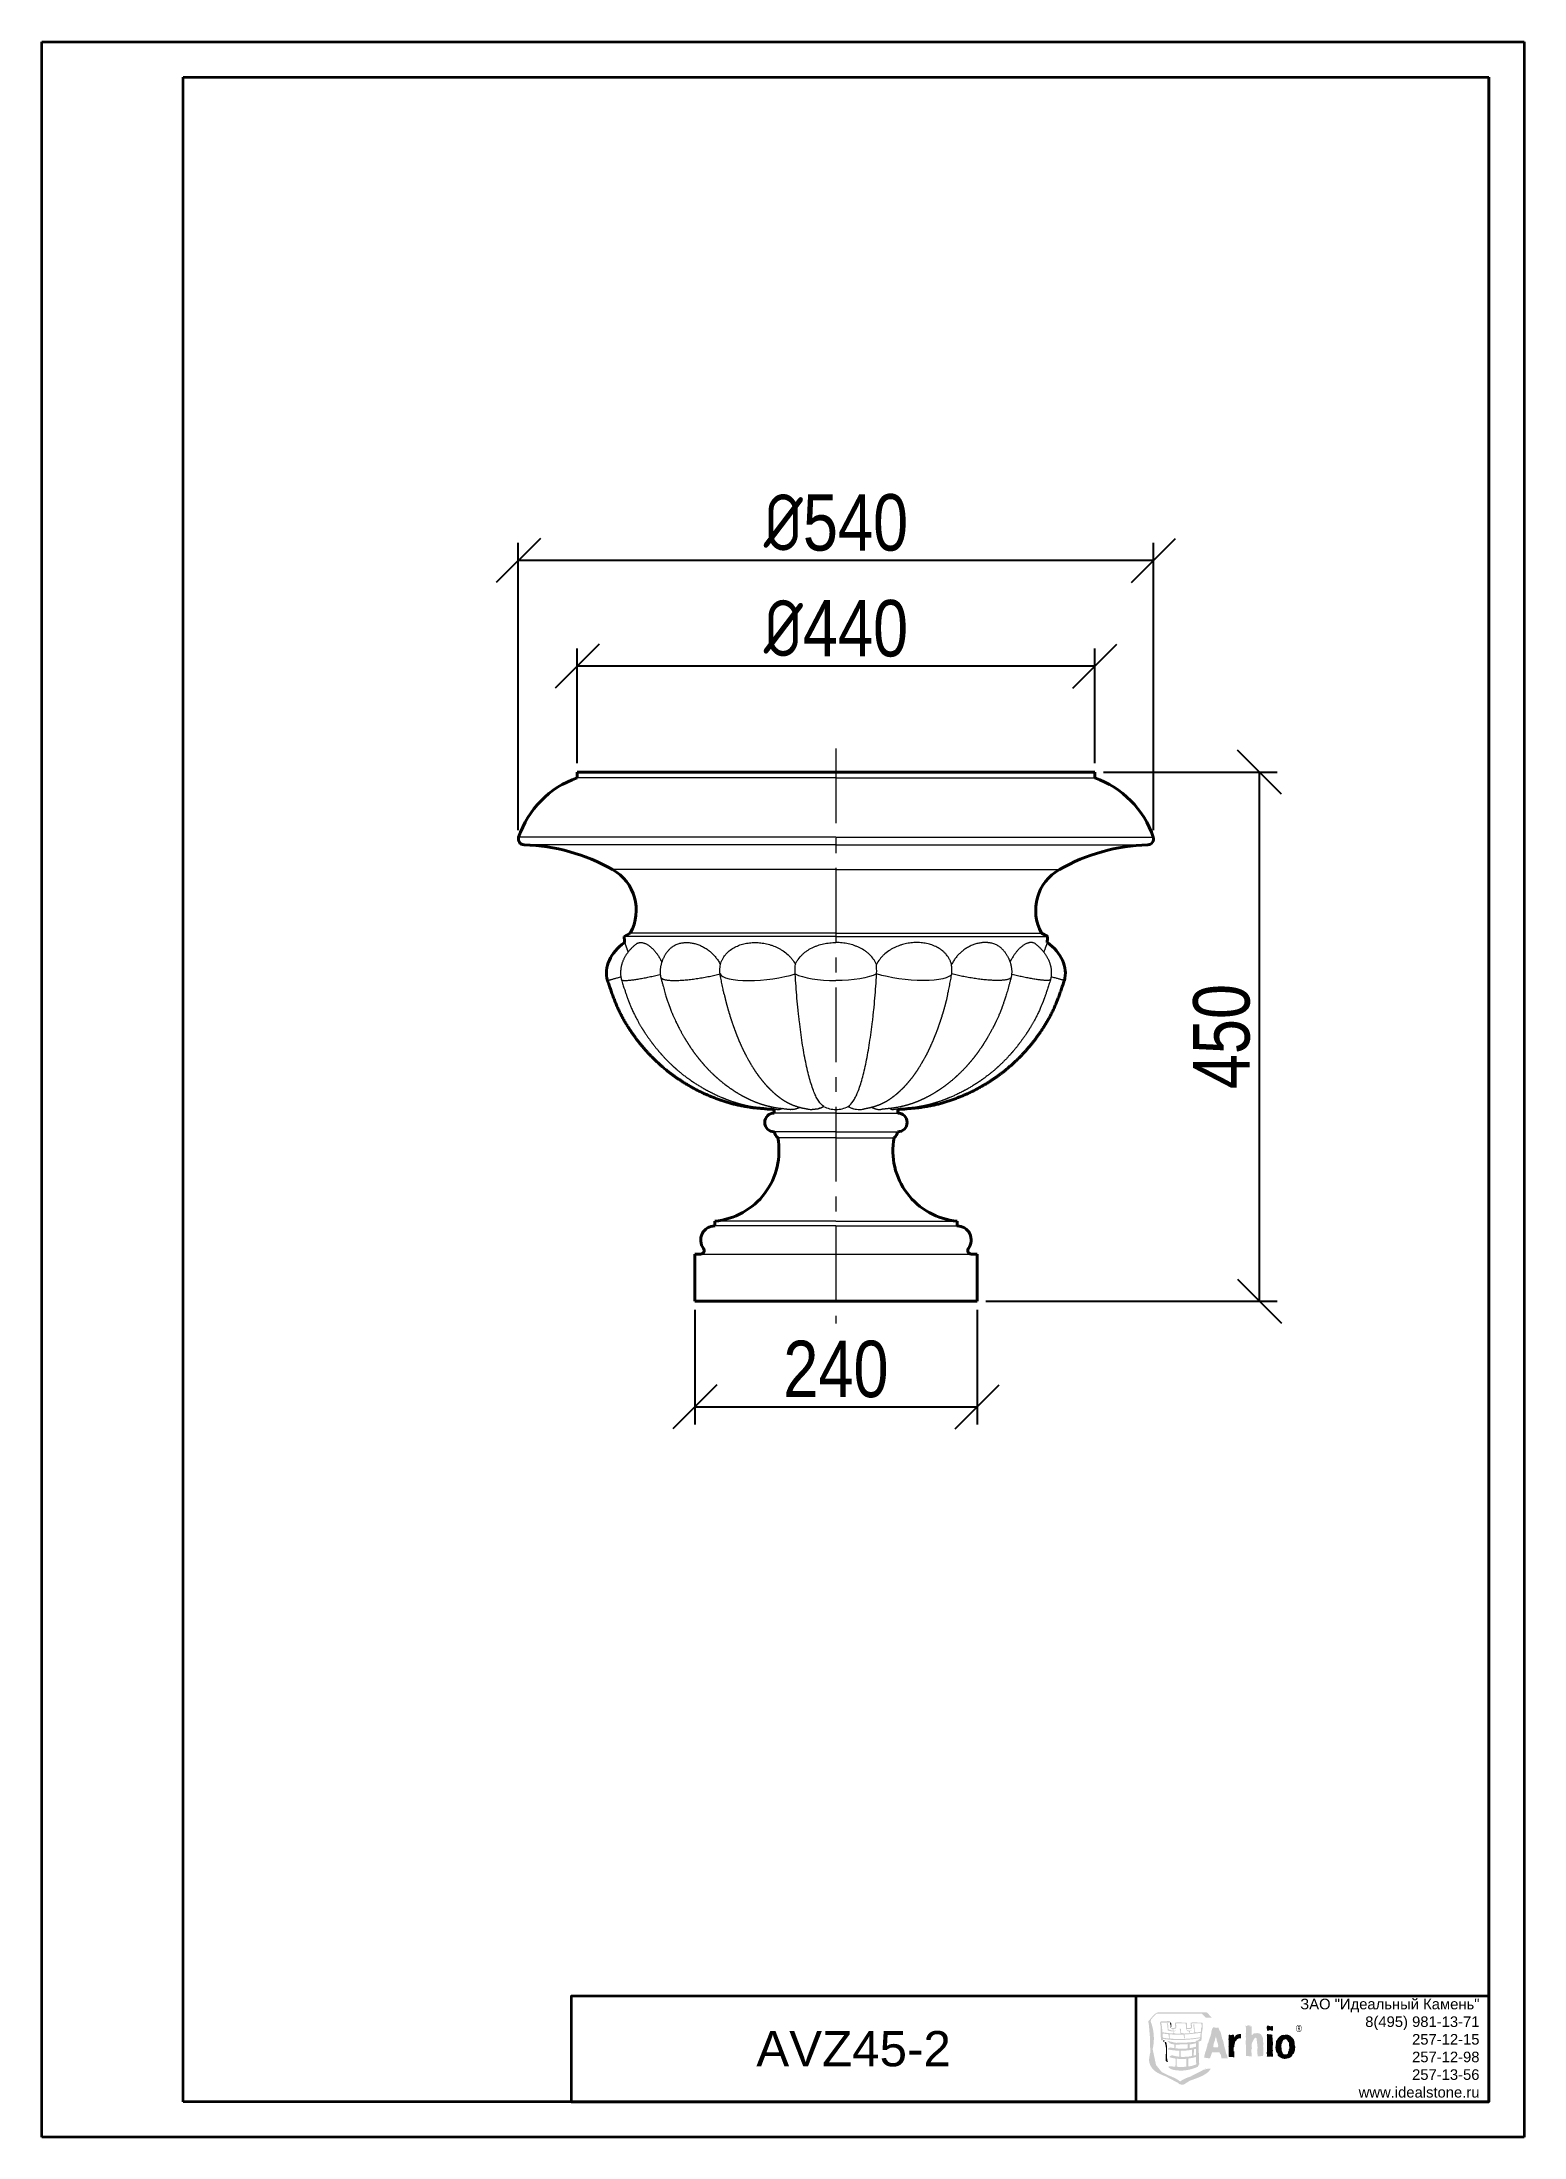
# Model space of a CAD drawing. Header units: millimetres. Extents: x 0 to 1260, y 0 to 1782.
import ezdxf

# ---------------------------------------------------------------- set-up
doc = ezdxf.new("R2010")
doc.units = ezdxf.units.MM
doc.linetypes.add('осеваяX2', pattern=[101.6, 63.5, -12.7, 12.7, -12.7])
doc.layers.get('0').update_dxf_attribs({"lineweight": 35})
for name, color, linetype, lineweight in [('архио', 252, 'Continuous', 40), ('Осевые линии', 3, 'осеваяX2', 20), ('Размеры', 5, 'Continuous', 9)]:
    doc.layers.add(name, color=color, linetype=linetype, lineweight=lineweight)
doc.styles.add('H100', font='arial.ttf', dxfattribs={"height": 100})
doc.styles.get("Standard").update_dxf_attribs({"font": 'arial.ttf', "height": 5})
doc.styles.add('Размер', font='arial.ttf', dxfattribs={"width": 0.8})
doc.dimstyles.new('M 1-1_h36_(M 1-6)', dxfattribs={"dimscale": 1.5, "dimtxt": 32, "dimasz": 25, "dimexe": 10, "dimexo": 5, "dimgap": 5, "dimtad": 1, "dimdec": 0, "dimtxsty": 'Размер', "dimblk": 'OBLIQUE', "dimcen": 2.5, "dimadec": 0, "dimazin": 0, "dimtfac": 1, "dimtdec": 0, "dimtmove": 0, "dimatfit": 3, "dimfxl": 0, "dimarcsym": 0})

msp = doc.modelspace()

# ---------------------------------------------------------------- texts
at = {"insert": (1222.1, 75.6), "char_height": 9, "attachment_point": 6}
msp.add_mtext('{\\fArial|b0|i0|c204|p34;ЗАО "Идеальный Камень"\\P8(495) 981-13-71\\P257-12-15\\P257-12-98\\P257-13-56\\Pwww.idealstone.ru}', dxfattribs=at)
at = {"layer": 'Размеры', "insert": (690, 75), "char_height": 30, "width": 702.764, "attachment_point": 5, "style": 'H100'}
msp.add_mtext('AVZ45-2', dxfattribs=at)

# ---------------------------------------------------------------- blocks, each defined once
blk = doc.blocks.new('Logo')
h = blk.add_hatch(color=256)
edge = h.paths.add_edge_path()
edge.add_arc((-11.77, 9.97), 14.12, 347.7022, 349.8286, ccw=False)
edge.add_arc((8.64, 5.38), 6.8, 166.5465, 175.6657)
edge.add_arc((4.01, 6.08), 2.16, 184.8885, 231.8186)
edge.add_arc((5.05, 7.51), 3.93, 232.882, 245.4855)
edge.add_arc((9.16, 16.38), 13.7, 245.2577, 249.0679)
edge.add_arc((-0.17, -8.08), 12.48, 64.5367, 69.2139, ccw=False)
edge.add_arc((3.65, -0.11), 3.64, 49.4282, 64.7759, ccw=False)
edge.add_arc((6.1, 2.69), 0.0941, 200.3248, 218.0088)
edge.add_arc((6.17, 2.74), 0.178, 217.6976, 228.5452)
edge.add_arc((6.31, 2.9), 0.394, 228.852, 241.6192)
edge.add_arc((6.53, 3.24), 0.803, 239.1243, 255.0492)
edge.add_arc((6.59, 3.5), 1.07, 255.4649, 271.3492)
edge.add_arc((6.62, 2.91), 0.476, 270.0813, 305.3132)
edge.add_arc((9.29, -0.49), 3.85, 119.1572, 128.5241, ccw=False)
edge.add_arc((9.57, -1.13), 4.55, 115.0831, 118.3468, ccw=False)
edge.add_arc((8.49, 1.14), 2.04, 111.5636, 114.5511, ccw=False)
edge.add_arc((4.01, 12.24), 9.94, 292.0414, 292.1671)
edge.add_arc((1.57, 18.34), 16.51, 292.0497, 292.3291)
edge.add_arc((7.54, 3.76), 0.755, 293.1803, 294.5819)
edge.add_arc((37.34, -83.13), 91.11, 108.8014, 108.8781, ccw=False)
edge.add_arc((3.19, 17.67), 15.32, 288.1832, 292.5)
edge.add_arc((7.32, 7.85), 4.66, 291.795, 305.9891)
edge.add_arc((8.33, 6.19), 2.73, 309.2804, 326.7137)
edge.add_arc((10.3, 0.83), 3.88, 85.3612, 91.0157)
edge.add_arc((10.14, 7.55), 2.85, 261.1562, 271.9791, ccw=False)
edge.add_arc((8.67, 5.48), 1.27, 310.6512, 324.2542, ccw=False)
edge.add_arc((12.83, 0.72), 5.05, 131.3743, 132.6076)
edge.add_arc((7.37, 6.74), 3.07, 293.7487, 311.6391, ccw=False)
edge.add_arc((4.59, 13), 9.93, 288.2602, 293.8876, ccw=False)
edge.add_arc((13.66, -13.78), 18.35, 108.9431, 110.4472)
edge.add_arc((9.03, -1.13), 4.88, 111.4003, 124.5173)
edge.add_arc((3.85, -0.1), 3.84, 51.0951, 65.069)
edge.add_arc((-0.08, -8.45), 13.07, 64.853, 69.1295)
edge.add_arc((9.47, 16.56), 13.7, 245.2449, 249.0549, ccw=False)
edge.add_arc((5.37, 7.7), 3.93, 232.8703, 245.4725, ccw=False)
edge.add_arc((4.33, 6.26), 2.16, 184.8873, 231.807, ccw=False)
edge.add_arc((12.23, 5.35), 10.08, 167.8655, 175.8766, ccw=False)
edge.add_arc((-4.06, 8.98), 6.61, 346.8094, 381.3427)
edge.add_arc((2.34, 11.49), 0.266, 137.0811, 205.3253, ccw=False)
edge.add_arc((0.36, 13.44), 2.51, 315.2841, 317.5423)
edge.add_arc((2444.57, -2201.51), 3296.01, 137.80931, 137.81729, ccw=False)
edge.add_arc((-1967.67, 1798.01), 2659.17, 317.8086, 317.82085)
edge.add_line((2.9, 12.51), (9.32, 12.51))
edge.add_line((9.32, 12.51), (9.35, 12.51))
edge.add_arc((-4.59, -1.21), 19.56, 43.3547, 44.5206, ccw=False)
edge.add_arc((23.85, 25.65), 19.56, 223.3547, 224.5206)
edge.add_line((9.9, 11.93), (10.74, 11.93))
edge.add_arc((16.09, 17.2), 7.51, 223.1115, 224.549, ccw=False)
edge.add_arc((26.68, 27.01), 21.95, 221.5384, 222.9046, ccw=False)
edge.add_arc((-88.21, -75.47), 132.02, 41.7639, 41.7939)
edge.add_arc((10.08, 12.39), 0.18, 42.6921, 55.2568)
edge.add_arc((9.11, 11.58), 1.44, 41.8372, 46.6305)
edge.add_arc((9.82, 12.34), 0.393, 45.2899, 58.8221)
edge.add_arc((9.97, 12.59), 0.0969, 59.4875, 81.8704)
edge.add_arc((9.88, 8.47), 4.22, 88.5639, 91.4075)
edge.add_line((9.78, 12.69), (6.66, 12.69))
edge.add_line((6.66, 12.69), (3.25, 12.68))
edge.add_arc((3.34, 11.74), 0.948, 95.2045, 110.3432)
edge.add_arc((71.3, -49.24), 92.15, 137.7713, 137.8209, ccw=False)
edge.add_line((3.06, 12.69), (2.94, 12.62))
edge.add_arc((-630.23, 1109.65), 1266.65, 299.98223, 299.99223, ccw=False)
edge.add_line((2.75, 12.51), (2.78, 12.51))
edge.add_arc((3.85, 10.98), 1.86, 124.9431, 137.7403)
edge.add_arc((7.12, 7.98), 6.31, 137.5616, 141.4899)
edge.add_arc((-1.38, 14.69), 4.53, 315.6563, 321.9572, ccw=False)
edge.add_arc((2.38, 10.97), 0.766, 132.7113, 141.1615)
edge.add_arc((1.92, 11.34), 0.174, 141.5666, 171.2739)
edge.add_arc((1.99, 11.35), 0.251, 175.46, 201.2759)
edge.add_arc((3.66, 11.97), 2.02, 200.5433, 204.461)
edge.add_arc((-3.53, 8.91), 5.79, 16.9043, 22.5186, ccw=False)
edge.add_arc((-4.45, 8.77), 6.71, -11.1305, 15.7687, ccw=False)
h = blk.add_hatch(color=256)
h.paths.add_polyline_path([(3.76, 9.86, -0.074124), (3.79, 9.86, 0.028962), (5.29, 9.69), (5.26, 9.72), (5.25, 9.97), (5.13, 9.97), (4.85, 10.03), (4.56, 10.11), (4.5, 10.19), (4.47, 10.66), (4.44, 10.89), (4.41, 11), (4.37, 11.11), (4.55, 11.11), (4.59, 10.7), (4.58, 10.3), (4.7, 10.24), (4.84, 10.18), (5.12, 10.09), (5.24, 10.08), (5.22, 10.2), (5.2, 10.28), (5.18, 10.34), (5.12, 10.33), (4.99, 10.4), (4.98, 10.46), (5.03, 10.49), (5.22, 10.48), (5.43, 10.48), (5.52, 10.5), (5.57, 10.57), (5.56, 10.79), (5.52, 11.13), (5.54, 11.2), (5.6, 11.22), (5.76, 11.25), (6.16, 11.26), (6.56, 11.24), (7.21, 11.21), (7.25, 11.05), (7.25, 10.76), (7.24, 10.48), (7.66, 10.48), (7.74, 10.5), (7.8, 10.57), (7.78, 10.79), (7.75, 11.13), (7.77, 11.2), (7.83, 11.22), (7.98, 11.25), (8.38, 11.26), (8.78, 11.24), (9.43, 11.21), (9.47, 11.05), (9.48, 10.76), (9.45, 10.26), (9.39, 10.24, -0.040883), (9.4, 10.1), (9.39, 9.98), (9.34, 9.67), (9.32, 9.29), (9.31, 9.17, -0.327709), (9.33, 9.14, -0.098794), (9.32, 9.12, -0.061229), (9.31, 9.09), (9.3, 8.94), (9.29, 8.8), (9.26, 8.71), (9.22, 8.65), (9.16, 8.62), (9.02, 8.58), (8.84, 8.55), (8.87, 8.52, -0.000169), (8.9, 7.54, -0.000336), (8.92, 6.86, -0.00067), (8.92, 6.64, -0.001326), (8.93, 6.58, -0.0026), (8.93, 6.56), (8.93, 6.56), (8.93, 5.81, 0.000227), (8.96, 5.47, -0.000531), (8.99, 5.38), (8.76, 4.97), (8.73, 4.95, -0.155779), (5.36, 4.52, -0.068645), (4.83, 4.73, -0.059092), (4.66, 4.85), (4.64, 4.87), (4.63, 5.04), (4.73, 5.04), (5.61, 4.98), (5.62, 6.13, -0.036867), (4.88, 6.29, -0.045573), (4.84, 6.31, -0.072028), (4.8, 6.33, -0.227731), (4.78, 6.38, -0.090302), (4.79, 6.41, -0.058066), (4.81, 6.44, -0.06748), (4.87, 6.49, -0.080075), (5.04, 6.57, -0.049629), (5.13, 6.58, -0.09146), (5.2, 6.58, 0.048779), (6.14, 6.4), (6.16, 7.24, -0.042806), (4.63, 7.41, -0.044253), (4.59, 7.43, -0.073811), (4.55, 7.44, -0.251992), (4.53, 7.49, -0.093195), (4.54, 7.51, -0.065637), (4.56, 7.54, -0.058615), (4.62, 7.59, -0.071668), (4.79, 7.68, -0.044358), (4.88, 7.7, -0.084534), (4.95, 7.7, 0.014405), (5.43, 7.61), (5.44, 8.15), (5.39, 8.16), (5.08, 8.18), (4.77, 8.32), (4.74, 8.36), (4.7, 8.4), (4.63, 8.48), (4.54, 8.55), (4.45, 8.6), (4.48, 8.64), (4.51, 8.65), (4.59, 8.64), (4.68, 8.6), (4.77, 8.57), (5.68, 8.36), (7.07, 8.39), (8.4, 8.5), (8.5, 8.57), (8.5, 8.63), (8.64, 8.69), (8.68, 8.68), (8.86, 8.79), (9.1, 8.94), (9.1, 9.02, -0.044716), (5.84, 8.76), (5.79, 8.75), (5.46, 8.75), (5.28, 8.77, -0.025947), (3.86, 8.92), (3.86, 8.86), (3.84, 8.78), (3.77, 8.73), (3.64, 8.73), (3.59, 8.75), (3.56, 8.81), (3.52, 9.28), (3.52, 9.76), (3.5, 10.72), (3.48, 10.85), (3.44, 10.98), (3.41, 11.24), (3.47, 11.28), (3.49, 11.32), (3.5, 11.38), (3.55, 11.42), (4.8, 11.44), (4.85, 11.38), (4.85, 11.32), (4.82, 11.26), (4.75, 11.22), (3.6, 11.22), (3.64, 10.98), (3.68, 10.74), (3.73, 10.26)])
h.paths.add_polyline_path([(6.9, 8.92), (6.91, 8.95), (6.94, 9.1), (6.92, 9.22), (6.91, 9.43), (6.88, 9.52), (6.85, 9.54, 0.02601), (8.83, 9.74), (8.95, 9.74), (9.07, 9.76), (9.14, 9.79), (9.18, 9.79), (9.18, 9.77), (9.13, 9.35), (9.11, 9.15, -0.029458)], flags=16)
h.paths.add_polyline_path([(8.49, 8.3), (8.5, 8.27), (8.5, 7.8), (8.49, 7.8, -0.036386), (7.61, 7.61), (7.63, 8.15), (7.82, 8.15)], flags=16)
h.paths.add_polyline_path([(8.6, 9.84), (8.52, 9.86), (8.41, 9.9), (8.32, 9.94), (8.32, 10.19), (8.28, 11), (8.14, 11), (8.18, 10.38), (8.21, 10.31), (8.23, 10.16), (8.25, 9.87), (8.3, 9.82), (8.36, 9.81, -0.00954), (7.63, 9.73), (7.64, 9.75), (7.67, 9.83), (7.66, 9.91), (7.65, 10.01), (7.86, 10.05), (8.02, 10.1), (7.55, 10.1), (7.52, 10.11), (7.51, 10.1), (7.48, 10.1), (7.34, 10.13), (7.26, 10.14), (7.2, 10.1), (7.25, 10.04), (7.39, 10), (7.5, 10), (7.52, 9.95), (7.58, 9.81), (7.59, 9.73, -0.010797), (6.83, 9.68), (6.65, 9.72), (6.51, 9.76), (6.39, 9.8), (6.4, 10.08), (6.36, 10.36), (6.18, 10.36), (6.22, 10.28), (6.25, 10.21), (6.28, 10.04), (6.31, 9.72), (6.37, 9.67), (6.41, 9.67, -0.012603), (5.62, 9.67), (5.49, 9.72), (5.4, 9.76), (5.31, 9.8), (5.32, 9.97), (5.4, 9.97), (5.55, 10.01), (5.7, 10.08), (5.41, 10.06), (5.32, 10.07), (5.32, 10.08), (5.29, 10.34), (5.46, 10.34), (5.54, 10.35), (5.64, 10.4), (5.69, 10.46), (5.72, 10.54), (5.72, 10.64), (5.72, 10.74), (5.7, 10.95), (5.71, 11.13), (6.37, 11.11), (7.02, 11.11), (7.06, 11.01), (7.08, 10.89), (7.08, 10.67), (7.09, 10.44), (7.13, 10.22), (7.22, 10.26), (7.23, 10.34), (7.68, 10.34), (7.77, 10.35), (7.87, 10.4), (7.92, 10.46), (7.94, 10.54), (7.94, 10.64), (7.94, 10.74), (7.92, 10.95), (7.93, 11.13), (8.59, 11.11), (9.24, 11.11), (9.28, 11.01), (9.3, 10.89), (9.3, 10.67), (9.31, 10.52), (9.25, 10.52), (9.2, 9.93, -0.007297)], flags=16)
h.paths.add_polyline_path([(8.5, 7.52), (8.5, 6.62, -0.009977), (8.2, 6.55), (8.22, 7.45, 0.010834)], flags=16)
h.paths.add_polyline_path([(7.95, 7.39), (7.93, 6.5), (7.93, 6.49, -0.062015), (6.32, 6.38), (6.34, 7.24, 0.051735)], flags=16)
h.paths.add_polyline_path([(7.36, 8.15), (7.34, 7.57, -0.056424), (5.61, 7.59), (5.62, 8.12), (5.81, 8.09), (6.46, 8.15), (7.14, 8.15)], flags=16)
h.paths.add_polyline_path([(6.85, 8.92, -0.030639), (4.98, 8.95), (4.94, 8.96), (4.79, 9.01), (4.81, 9.33), (4.77, 9.57, 0.031686), (6.75, 9.53), (6.75, 9.47), (6.79, 9.31), (6.84, 9.06)], flags=16)
h.paths.add_polyline_path([(8.5, 6.35), (8.5, 6.13, 0.005048), (8.52, 5.7, 0.006907), (8.55, 5.5, -0.00011), (8.56, 5.33, -0.000702), (8.49, 5.29, 0.000511), (8.44, 5.26, 0.001188), (8.43, 5.25), (8.42, 5.25), (8.42, 5.25, -0.001047), (8.4, 5.24, -0.00051), (8.33, 5.22, -0.000222), (8.14, 5.16), (8.03, 5.13, 0.00004), (7.94, 5.1, 0.000208), (7.87, 5.08, 0.000359), (7.85, 5.07), (7.85, 5.07, -0.000296), (7.84, 5.07, -0.000097), (7.81, 5.07, 0.000588), (7.44, 5.02), (7.42, 6.13, 0.03222)], flags=16)
h.paths.add_polyline_path([(7.15, 6.1), (7.17, 4.99), (6.6, 4.93), (6.6, 4.93, 0.000105), (6.59, 4.93, 0.000092), (6.54, 4.93, 0.000114), (6.36, 4.94, 0.0003), (5.79, 4.97), (5.8, 6.11, 0.05073)], flags=16)
h.paths.add_polyline_path([(4.69, 8.97, -0.017018), (3.83, 9.09), (3.81, 9.21), (3.78, 9.56), (3.77, 9.69, 0.015445), (4.58, 9.59), (4.59, 9.57), (4.62, 9.48), (4.66, 9.29)], flags=16)
for points in [[(5, 11.11), (4.97, 11.2), (4.88, 11.26), (4.84, 11.21), (4.84, 11.15), (4.88, 10.99), (4.93, 10.73), (4.95, 10.47), (5, 10.63), (5.03, 10.78), (5.01, 10.9)], [(3.98, 8.55), (4.05, 8.58), (4.07, 8.61), (4.07, 8.64), (4.01, 8.71), (3.92, 8.71), (3.84, 8.68), (3.84, 8.59), (3.9, 8.55)], [(4.2, 7.98), (4.24, 7.74), (4.26, 7.49), (4.25, 6.92), (4.22, 6.34), (4.24, 5.81), (4.3, 5.74), (4.37, 5.68), (4.44, 5.64), (4.54, 5.66), (4.5, 5.77), (4.46, 5.89), (4.43, 6.14), (4.41, 6.46), (4.41, 6.83), (4.41, 7.22), (4.39, 7.96), (4.35, 8.24), (4.29, 8.44), (4.16, 8.5), (4.1, 8.47), (4.09, 8.42), (4.15, 8.2)]]:
    blk.add_hatch(color=256).paths.add_polyline_path(points)
h = blk.add_hatch(color=256)
edge = h.paths.add_edge_path()
edge.add_arc((23.66, 3.29), 14.32, 164.3255, 166.982)
edge.add_arc((10.41, 6.43), 0.709, 173.0989, 176.879)
edge.add_arc((8.4, 6.54), 1.3, 351.0561, 356.7048, ccw=False)
edge.add_arc((9.27, 6.41), 0.43, 342.1478, 350.7922, ccw=False)
edge.add_arc((9.52, 6.33), 0.162, 323.8885, 343.2174, ccw=False)
edge.add_arc((9.29, -2.4), 8.64, 85.621, 87.5888, ccw=False)
edge.add_arc((10.62, 14.96), 8.78, 265.6209, 267.6575)
edge.add_arc((10.25, 5.3), 0.891, 84.1924, 89.19, ccw=False)
edge.add_arc((10.42, 7.02), 0.839, 264.2342, 268.2788)
edge.add_arc((10.4, 6.38), 0.198, 267.7626, 282.7592)
edge.add_arc((10.42, 6.29), 0.101, 285.8618, 343.1346)
edge.add_arc((15.85, 4.35), 5.66, 158.4024, 160.3085, ccw=False)
edge.add_arc((1.96, 9.83), 9.27, 338.5099, 340.7378)
edge.add_arc((8.64, 7.49), 2.19, 340.7369, 344.8828)
edge.add_arc((10.35, 7.05), 0.425, 342.8244, 357.4155)
edge.add_line((10.77, 7.03), (11.25, 7.03))
edge.add_arc((11.11, -0.21), 7.24, 86.2087, 88.8693, ccw=False)
edge.add_line((11.59, 7.02), (11.86, 7.02))
edge.add_arc((12.24, 7.02), 0.381, 180.9513, 235.3303)
edge.add_arc((13.85, 6.92), 1.83, 186.504, 193.3705)
edge.add_arc((8.05, 5.63), 4.1, 7.7748, 12.2079, ccw=False)
edge.add_line((12.12, 6.18), (13.02, 6.18))
edge.add_line((13.02, 6.18), (13.08, 6.14))
edge.add_arc((13.3, 6.42), 0.353, 168.2377, 232.0862, ccw=False)
edge.add_arc((11.58, 5.98), 1.46, 20.1473, 26.8677)
edge.add_arc((16.17, 8.22), 3.65, 202.7917, 205.6264, ccw=False)
edge.add_arc((13.57, 7.14), 0.824, 192.1561, 203.6289, ccw=False)
edge.add_arc((3.83, 5.11), 9.12, 11.7417, 17.5914)
edge.add_arc((14.79, 8.52), 2.35, 187.4945, 196.0474, ccw=False)
edge.add_arc((8.87, 7.69), 3.62, 8.2372, 15.2092)
edge.add_arc((11.25, 8.33), 1.15, 15.8643, 26.1727)
edge.add_arc((11.75, 8.57), 0.598, 25.9465, 44.0397)
edge.add_arc((12.37, 9.05), 0.202, 177.2715, 198.9584, ccw=False)
edge.add_arc((12.95, 9.05), 0.778, 170.44, 179.1723, ccw=False)
edge.add_arc((11.16, 9.03), 1.03, 8.4532, 19.8728)
edge.add_arc((13.93, 10), 1.9, 189.0512, 198.8497, ccw=False)
edge.add_arc((11.16, 9.52), 0.911, 11.0893, 35.508)
edge.add_arc((12.71, 10.61), 0.985, 184.7611, 214.4209, ccw=False)
edge.add_line((11.73, 10.53), (11.47, 10.53))
edge.add_arc((11.46, 10.53), 0.0167, 324.0231, 359.1813, ccw=False)
edge.add_arc((11.45, 10.53), 0.0311, 299.2754, 322.8098, ccw=False)
edge.add_arc((11.41, 10.61), 0.111, 277.3217, 298.1854, ccw=False)
edge.add_arc((11.36, 10.9), 0.413, 270.3314, 279.2213, ccw=False)
edge.add_arc((11.36, 10.58), 0.0934, 247.6126, 269.3808, ccw=False)
edge.add_arc((10.98, 9.62), 0.945, 68.8097, 72.9449)
edge.add_arc((11.18, 10.28), 0.255, 71.3562, 87.8509)
edge.add_arc((11.24, 15.91), 5.37, 267.6556, 269.4413, ccw=False)
edge.add_arc((10.87, 6.96), 3.58, 87.5713, 89.3528)
edge.add_arc((10.65, 10.55), 0.262, 333.8137, 358.1723, ccw=False)
edge.add_arc((10.28, 10.72), 0.665, 321.4744, 334.579, ccw=False)
edge.add_arc((12.68, 9.58), 2.01, 158.9878, 175.9445)
edge.add_arc((9.91, 9.83), 0.776, 343.9477, 352.014, ccw=False)
edge.add_arc((11.55, 9.37), 0.93, 164.4271, 165.8357)
edge.add_arc((14.18, 8.39), 3.74, 161.1203, 164.8237)
edge.add_arc((-5.71, 14.07), 16.95, 341.453, 343.8942, ccw=False)
edge.add_arc((7.26, 9.7), 3.26, 336.2712, 341.757, ccw=False)
edge.add_arc((9.63, 8.65), 0.676, 327.7717, 336.5608, ccw=False)
edge.add_arc((10.05, 8.39), 0.178, 316.4383, 327.5834, ccw=False)
edge.add_arc((10.13, 8.31), 0.0705, 305.2255, 315.6384, ccw=False)
edge.add_arc((10.15, 8.28), 0.0341, 287.8549, 305.0387, ccw=False)
edge.add_arc((9.42, 8.18), 0.747, -11.4676, 5.407, ccw=False)
edge.add_arc((8.79, 8.3), 1.39, 337.321, 348.8626, ccw=False)
edge.add_arc((11.99, 7.15), 2.02, 162.3045, 168.095)
edge.add_arc((5.56, 8.59), 4.57, 343.592, 347.0724, ccw=False)
edge.add_arc((9.24, 7.5), 0.727, 335.6944, 343.9778, ccw=False)
edge.add_arc((9.76, 7.27), 0.16, 323.431, 335.8623, ccw=False)
edge.add_arc((9.85, 7.2), 0.0521, 309.2515, 322.7896, ccw=False)
edge.add_arc((9.87, 7.18), 0.0216, 284.5428, 309.486, ccw=False)
edge = h.paths.add_edge_path(flags=16)
edge.add_arc((12, 8.53), 0.853, 165.6872, 181.5126, ccw=False)
edge.add_arc((13.25, 8.19), 2.15, 159.2446, 165.1679, ccw=False)
edge.add_arc((7.18, 10.44), 4.33, 339.9673, 341.356)
edge.add_arc((10.95, 9.21), 0.365, 334.2873, 353.6347)
edge.add_arc((10.61, 9.25), 0.712, 353.6644, 364.9018)
edge.add_arc((11.1, 9.1), 0.297, 21.2349, 44.3233, ccw=False)
edge.add_arc((9.15, 8.77), 2.27, 3.6201, 11.2314, ccw=False)
edge.add_arc((14.29, 9.14), 2.87, 184.5236, 188.843)
edge.add_arc((10.43, 8.04), 1.21, 26.8677, 32.8113, ccw=False)
edge.add_arc((11.23, 8.43), 0.316, 14.053, 29.0924, ccw=False)
edge.add_arc((9.41, 7.75), 2.26, 2.352, 19.5589, ccw=False)
edge.add_arc((11.34, 7.83), 0.332, -11.4217, 2.5629, ccw=False)
edge.add_arc((11.59, 7.78), 0.0742, 336.9856, 346.5255, ccw=False)
edge.add_arc((11.62, 7.77), 0.0353, 321.4527, 337.2632, ccw=False)
edge.add_arc((11.64, 7.76), 0.0178, 271.1771, 321.4232, ccw=False)
edge.add_line((11.64, 7.74), (11.02, 7.74))
edge.add_line((11.02, 7.74), (10.96, 7.77))
edge.add_line((10.96, 7.77), (10.96, 7.83))
edge.add_arc((12.49, 7.83), 1.53, 164.4028, 179.8314, ccw=False)
edge.add_arc((11.94, 7.99), 0.958, 154.5395, 165.2208, ccw=False)
edge.add_arc((11.48, 8.21), 0.45, 145.0997, 154.2796, ccw=False)
edge.add_arc((11.29, 8.35), 0.212, 129.8078, 145.5829, ccw=False)
h = blk.add_hatch(color=256)
edge = h.paths.add_edge_path()
edge.add_arc((12.22, 7.49), 0.944, 349.88, 357.2151, ccw=False)
edge.add_arc((18.14, 6.65), 5.04, 172.3563, 173.5142)
edge.add_arc((13.79, 7.15), 0.663, 173.3207, 176.3743)
edge.add_arc((13.24, 7.18), 0.111, 176.1115, 181.587)
edge.add_line((13.13, 7.18), (13.13, 7.17))
edge.add_arc((13.65, 7.17), 0.514, 179.594, 200.3604)
edge.add_arc((12.94, 6.9), 0.242, 19.4931, 21.1924, ccw=False)
edge.add_line((13.17, 6.98), (13.17, 6.98))
edge.add_arc((12.51, 6.97), 0.659, -6.2311, 1.0814, ccw=False)
edge.add_arc((10.49, 7.15), 2.68, 350.9923, 354.662, ccw=False)
edge.add_arc((14.71, 6.49), 1.58, 171.4768, 180.2913)
edge.add_arc((14.26, 6.48), 1.13, 179.7317, 183.1996)
edge.add_arc((13.28, 6.42), 0.154, 182.9109, 189.938)
edge.add_arc((13.16, 6.4), 0.0352, 190.0303, 199.4765)
edge.add_line((13.13, 6.39), (13.13, 6.39))
edge.add_line((13.13, 6.39), (13.23, 6.36))
edge.add_line((13.23, 6.36), (13.97, 6.32))
edge.add_arc((15.02, 6.61), 1.09, 166.4598, 195.3454, ccw=False)
edge.add_arc((-3.42, 11.06), 17.88, 346.4197, 346.5371)
edge.add_line((13.97, 6.9), (13.97, 7.16))
edge.add_arc((13.95, 7.17), 0.017, 310.3045, 332.0409, ccw=False)
edge.add_arc((13.94, 7.18), 0.032, 296.1339, 310.3205, ccw=False)
edge.add_arc((13.92, 7.22), 0.0829, 280.3176, 295.3616, ccw=False)
edge.add_arc((13.88, 7.47), 0.337, 268.5249, 280.2796, ccw=False)
edge.add_line((13.87, 7.14), (13.87, 7.74))
edge.add_arc((13.88, 7.8), 0.0596, 262.3884, 301.158)
edge.add_arc((13.86, 7.82), 0.0883, 304.1538, 334.3392)
edge.add_arc((13.73, 7.89), 0.235, 333.5279, 349.4189)
edge.add_arc((13.39, 7.96), 0.582, 348.7524, 357.5264)
edge.add_arc((13.32, 7.96), 0.647, 357.3529, 365.0741)
edge.add_arc((15.25, 8.11), 1.28, 175.4972, 184.326, ccw=False)
edge.add_arc((14.35, 8.19), 0.384, 145.795, 176.7612, ccw=False)
edge.add_arc((13.55, 8.48), 0.486, 351.4934, 362.2352)
edge.add_arc((14.47, 8.49), 0.432, 135.4805, 178.9559, ccw=False)
edge.add_arc((14.65, 8.37), 0.646, 104.3957, 139.2523, ccw=False)
edge.add_arc((14.62, 8.52), 0.495, 85.7496, 105.6926, ccw=False)
edge.add_arc((14.62, 8.8), 0.219, 69.422, 80.4554, ccw=False)
edge.add_arc((14.81, 9.33), 0.345, 252.0402, 273.3427)
edge.add_arc((14.81, 9.3), 0.306, 272.8154, 278.628)
edge.add_arc((14.84, 9.1), 0.106, 277.9954, 290.0894)
edge.add_arc((14.87, 9.03), 0.0325, 288.7686, 315.6776)
edge.add_arc((14.88, 9.02), 0.0166, 318.3895, 359.8743)
edge.add_line((14.9, 9.02), (14.9, 9.61))
edge.add_arc((14.83, 7.87), 1.74, 87.616, 103.9841)
edge.add_arc((14.53, 9.06), 0.517, 104.1946, 155.4331)
edge.add_arc((13.28, 9.58), 0.839, 330.5723, 338.3542, ccw=False)
edge.add_arc((13.78, 9.31), 0.272, 321.7891, 330.1645, ccw=False)
edge.add_arc((13.89, 9.21), 0.121, 307.7294, 322.1202, ccw=False)
edge.add_arc((14.51, 9.23), 0.55, 185.9255, 192.038, ccw=False)
edge.add_arc((12.15, 8.95), 1.82, 7.0618, 12.7715)
edge.add_arc((13.32, 9.21), 0.621, 12.9789, 21.6868)
edge.add_arc((13.69, 9.37), 0.222, 20.436, 40.7283)
edge.add_arc((13.8, 9.46), 0.0788, 40.4113, 85.745)
edge.add_arc((13.8, 9.27), 0.267, 89.1589, 103.2922)
edge.add_arc((13.89, 8.97), 0.586, 104.6727, 116.7768)
edge.add_arc((13.39, 9.95), 0.516, 275.3947, 297.5223, ccw=False)
edge.add_arc((13.42, 9.59), 0.154, 261.7703, 274.7792, ccw=False)
edge.add_arc((13.41, 9.49), 0.0564, 223.9453, 259.681, ccw=False)
edge.add_arc((13.48, 9.55), 0.151, 216.5006, 222.482, ccw=False)
edge.add_arc((13.28, 9.4), 0.108, 38.3491, 85.4689)
edge.add_arc((13.25, 9.14), 0.36, 84.5048, 101.7044)
edge.add_arc((13.2, 9.39), 0.109, 100.3409, 116.3563)
edge.add_arc((13.17, 9.45), 0.0411, 117.188, 132.1837)
edge.add_arc((13.15, 9.46), 0.0215, 132.1749, 155.1374)
edge.add_line((13.13, 9.47), (13.13, 9.47))
edge.add_line((13.13, 9.47), (13.13, 9.46))
edge.add_arc((13.25, 9.47), 0.119, 181.302, 190.1964)
edge.add_arc((13.34, 9.49), 0.211, 191.8586, 201.1305)
edge.add_arc((12.65, 9.25), 0.522, -20.7289, 18.7597, ccw=False)
edge.add_arc((13.61, 8.88), 0.501, 158.8704, 196.041)
edge.add_arc((12, 8.44), 1.16, -8.3818, 14.9118, ccw=False)
edge.add_arc((16.09, 7.9), 2.97, 172.7083, 188.7376)
h = blk.add_hatch(color=256)
edge = h.paths.add_edge_path()
edge.add_arc((9.46, 6.82), 6.92, 1.2237, 3.5335)
edge.add_arc((15.49, 7.19), 0.882, 3.2572, 8.1577)
edge.add_arc((16.19, 7.3), 0.168, 8.0253, 15.5043)
edge.add_arc((16.31, 7.33), 0.047, 15.7548, 24.4302)
edge.add_line((16.35, 7.35), (16.35, 7.35))
edge.add_line((16.35, 7.35), (16.44, 7.57))
edge.add_line((16.44, 7.57), (16.44, 7.58))
edge.add_arc((16.21, 7.56), 0.237, 3.1713, 6.5406)
edge.add_arc((14.51, 7.38), 1.94, 6.2275, 7.7613)
edge.add_arc((3.9, 5.97), 12.64, 7.6219, 8.3542)
edge.add_arc((-21.23, 2.34), 38.04, 8.254, 8.6118)
edge.add_arc((16.79, 8.02), 0.413, 164.4735, 177.255, ccw=False)
edge.add_arc((18.51, 7.63), 2.18, 162.6954, 166.7668, ccw=False)
edge.add_arc((19.65, 7.3), 3.36, 156.1305, 163.039, ccw=False)
edge.add_arc((17.87, 8.13), 1.4, 142.2865, 157.9493, ccw=False)
edge.add_arc((17.02, 8.79), 0.325, 118.988, 142.7421, ccw=False)
edge.add_arc((16.93, 8.93), 0.162, 88.4782, 114.4095, ccw=False)
edge.add_arc((16.95, 8.38), 0.709, 86.357, 91.1215, ccw=False)
edge.add_arc((16.99, 8.9), 0.184, 69.9967, 86.8023, ccw=False)
edge.add_arc((17.01, 8.98), 0.0989, 39.2487, 69.1043, ccw=False)
edge.add_arc((16.98, 8.97), 0.135, 9.5132, 36.7811, ccw=False)
edge.add_arc((12.76, 7.9), 4.49, -2.5667, 14.0037, ccw=False)
edge.add_arc((16.92, 7.64), 0.335, -9.629, 10.2401, ccw=False)
edge.add_arc((16.38, 7.75), 0.877, 342.1825, 349.5506, ccw=False)
edge.add_arc((17.9, 7.25), 0.722, 161.3142, 177.8524)
edge.add_line((17.18, 7.27), (17.18, 7.26))
edge.add_arc((13.6, 6.5), 3.66, -0.8006, 11.9358, ccw=False)
edge.add_arc((17.21, 15.54), 9.08, 270.3175, 275.102)
edge.add_arc((18.73, 6.59), 0.718, 175.3736, 187.8763, ccw=False)
edge.add_arc((18.42, 6.61), 0.406, 156.2317, 175.1695, ccw=False)
edge.add_line((18.05, 6.77), (18.05, 7.7))
edge.add_arc((18.52, 7.87), 0.504, 181.5018, 198.8929, ccw=False)
edge.add_arc((18.54, 7.9), 0.522, 174.3172, 185.0623, ccw=False)
edge.add_arc((18.26, 7.91), 0.248, 150.7969, 170.3776, ccw=False)
edge.add_arc((17.78, 8.17), 0.3, 332.3356, 359.6219)
edge.add_line((18.08, 8.17), (18.08, 8.22))
edge.add_arc((16.6, 7.98), 1.5, 8.9721, 19.122)
edge.add_arc((22.87, 8.71), 4.86, 177.1779, 182.8221, ccw=False)
edge.add_arc((17.96, 8.95), 0.0528, 2.9672, 17.4428)
edge.add_arc((17.69, 8.88), 0.341, 15.101, 19.1614)
edge.add_arc((16.63, 8.51), 1.46, 19.1384, 22.3368)
edge.add_arc((11.69, 6.49), 6.8, 22.2482, 24.7599)
edge.add_arc((17.26, 9.07), 0.659, 23.8108, 90.3746)
edge.add_arc((17.22, 4.47), 5.27, 89.5976, 91.1235)
edge.add_arc((17.12, 9.18), 0.547, 90.9486, 95.1086)
edge.add_arc((17.08, 9.6), 0.129, 95.1823, 100.7897)
edge.add_arc((17.06, 9.7), 0.0313, 99.414, 114.2014)
edge.add_arc((17.06, 9.23), 0.5, 91.103, 109.5023)
edge.add_arc((16.8, 10.56), 0.87, 263.6291, 276.3709, ccw=False)
edge.add_line((16.7, 9.7), (16.48, 9.47))
edge.add_line((16.48, 9.47), (16.39, 9.47))
edge.add_arc((20.69, 9.42), 4.3, 175.8433, 179.4223, ccw=False)
edge.add_arc((12.46, 10.03), 3.95, 355.7938, 359.3723)
edge.add_line((16.42, 9.98), (16.42, 10.06))
edge.add_arc((15.79, 10.05), 0.631, 0.9197, 12.4833)
edge.add_arc((17.07, 10.35), 0.693, 171.236, 193.7105, ccw=False)
edge.add_arc((15.18, 10.71), 1.24, 348.0794, 358.8569)
edge.add_arc((16.37, 10.69), 0.044, 358.0898, 373.3537)
edge.add_arc((16.4, 10.7), 0.0182, 14.1608, 39.0669)
edge.add_arc((16.4, 10.7), 0.014, 40.9515, 68.9819)
edge.add_arc((16.4, 10.69), 0.0213, 70.0904, 89.9871)
edge.add_arc((16.4, 10.65), 0.0613, 91.2344, 108.7309)
edge.add_arc((16.48, 10.4), 0.328, 107.3827, 111.3416)
edge.add_arc((16.23, 11.02), 0.341, 287.3145, 291.3223, ccw=False)
edge.add_arc((16.31, 10.76), 0.0719, 271.9018, 288.365, ccw=False)
edge.add_arc((16.24, 11.42), 0.734, 267.7751, 276.1648, ccw=False)
edge.add_arc((16.22, 10.94), 0.253, 248.3319, 268.2519, ccw=False)
edge.add_line((16.12, 10.7), (16.12, 10.77))
edge.add_line((16.12, 10.77), (16.25, 10.77))
edge.add_arc((16.13, 10.65), 0.172, 43.9294, 79.5072)
edge.add_arc((19.12, 66.4), 55.66, 266.9009, 266.9455, ccw=False)
edge.add_arc((15.72, 4.47), 6.36, 86.4559, 89.5449)
edge.add_line((15.77, 10.83), (15.77, 10.75))
edge.add_arc((15.77, 10.62), 0.136, 90.7604, 106.7873)
edge.add_arc((15.84, 10.41), 0.357, 107.0265, 112.7234)
edge.add_arc((15.62, 10.92), 0.196, 283.9717, 293.9059, ccw=False)
edge.add_arc((15.66, 10.77), 0.0502, 266.7185, 282.7491, ccw=False)
edge.add_arc((15.66, 10.75), 0.0308, 241.5499, 265.9277, ccw=False)
edge.add_arc((15.66, 10.76), 0.0364, 216.4177, 239.8322, ccw=False)
edge.add_arc((15.69, 10.78), 0.0744, 200.7747, 216.1166, ccw=False)
edge.add_arc((15.87, 10.84), 0.261, 185.5085, 199.804, ccw=False)
edge.add_arc((15.55, 10.78), 0.0679, 35.3371, 91.5328)
edge.add_arc((16.09, 10.77), 0.547, 171.7439, 188.2561)
edge.add_arc((15.78, 10.72), 0.231, 188.2379, 197.9925)
edge.add_arc((16.78, 11.03), 1.28, 197.263, 199.4709)
edge.add_arc((15.14, 10.43), 0.472, -11.6487, 21.8836, ccw=False)
edge.add_arc((16.1, 10.2), 0.515, 164.8723, 192.9037)
edge.add_arc((15.08, 9.94), 0.537, -6.4147, 15.8499, ccw=False)
edge.add_arc((15.48, 9.89), 0.136, 327.1551, 353.3348, ccw=False)
edge.add_arc((15.53, 9.86), 0.0799, 288.4087, 324.8907, ccw=False)
edge.add_arc((15.25, 9.58), 0.367, -22.2226, 35.097, ccw=False)
edge.add_arc((15.93, 9.27), 0.377, 153.5317, 178.2872)
edge.add_arc((16.48, 9.33), 0.926, 182.7715, 197.982)
edge.add_arc((15.16, 8.93), 0.45, -19.2123, 15.072, ccw=False)
edge.add_arc((16.22, 8.56), 0.667, 161.359, 173.7344)
edge.add_arc((17.55, 8.5), 2, 176.0598, 182.4473)
edge.add_arc((17.61, 8.41), 2.06, 179.899, 193.4422)
edge.add_arc((15.26, 7.95), 0.354, 343.0608, 357.512, ccw=False)
edge.add_arc((15.89, 7.75), 0.31, 162.7479, 177.195)
edge.add_line((15.58, 7.77), (15.58, 6.94))
edge.add_arc((15.43, 6.83), 0.187, 9.2636, 34.1541, ccw=False)
edge.add_arc((15.03, 6.75), 0.591, 1.0052, 10.9698, ccw=False)
edge.add_arc((13.51, 6.73), 2.11, -5.1055, 0.8205, ccw=False)
edge.add_arc((19.55, 6.25), 3.95, 175.7021, 176.5041)
edge.add_line((15.61, 6.49), (16.44, 6.45))
edge.add_line((16.44, 6.45), (16.38, 6.58))
edge.add_arc((12.95, 6.77), 3.44, 356.7851, 363.2149)
h = blk.add_hatch(color=256)
edge = h.paths.add_edge_path()
edge.add_arc((18.7, 9.36), 1.42, 78.4142, 91.4292)
edge.add_line((18.67, 10.78), (18.57, 10.78))
edge.add_arc((20.6, 10.44), 2.06, 170.4224, 179.4157)
edge.add_line((18.55, 10.46), (18.55, 10.4))
edge.add_arc((19.39, 10.43), 0.841, 182.0998, 191.0202)
edge.add_arc((17.3, 10.03), 1.28, 1.482, 10.4116, ccw=False)
edge.add_arc((18.58, 10.93), 0.86, 269.9453, 286.788)
edge.add_arc((18.72, 10.5), 0.416, 285.5927, 301.1918)
edge.add_arc((18.84, 10.3), 0.172, 301.7254, 316.8885)
edge.add_arc((18.9, 10.24), 0.0887, 316.7623, 341.601)
edge.add_arc((18.98, 10.05), 0.163, 52.7212, 87.4173, ccw=False)
edge.add_arc((18.8, 9.8), 0.471, 35.9079, 53.574, ccw=False)
edge.add_line((19.18, 10.08), (19.41, 10.08))
edge.add_arc((19.41, 10.1), 0.029, 271.6408, 353.6935)
edge.add_arc((19.38, 10.11), 0.0621, 352.3425, 381.6028)
edge.add_arc((19.29, 10.07), 0.161, 23.2223, 35.4121)
edge.add_arc((19.63, 10.29), 0.248, 206.9338, 210.5068, ccw=False)
edge.add_line((19.41, 10.18), (19.41, 10.69))
edge.add_line((19.41, 10.69), (19.37, 10.75))
edge.add_line((19.37, 10.75), (19.3, 10.75))
edge.add_arc((19.3, 10.53), 0.221, 90.8455, 108.9972)
edge.add_arc((19.43, 10.15), 0.625, 109.2615, 115.5162)
edge.add_arc((19, 11.04), 0.367, 282.8497, 297.11, ccw=False)
edge.add_arc((19.06, 10.79), 0.105, 252.6767, 282.9069, ccw=False)
edge.add_arc((19.04, 10.73), 0.049, 208.2776, 250.0535, ccw=False)
edge.add_arc((19.08, 10.75), 0.0934, 177.3144, 205.236, ccw=False)
h = blk.add_hatch(color=256)
edge = h.paths.add_edge_path()
edge.add_arc((19.46, -9.14), 15.55, 92.9348, 93.2608, ccw=False)
edge.add_arc((18.07, 18.42), 12.04, 272.7977, 274.9668)
edge.add_arc((19.26, 4.52), 1.91, 85.5913, 94.4087, ccw=False)
edge.add_arc((18.6, 6.58), 0.83, 348.8165, 373.1915)
edge.add_arc((20.68, 7.05), 1.31, 180.7886, 192.2696, ccw=False)
edge.add_arc((19.7, 7.01), 0.327, 162.8387, 176.8829, ccw=False)
edge.add_arc((18.79, 7.28), 0.618, 344.2555, 354.1565)
edge.add_arc((19, 7.25), 0.414, 355.0552, 364.2312)
edge.add_arc((8.77, 6.43), 10.67, 4.5795, 5.3948)
edge.add_arc((34.96, 8.91), 15.63, 184.2421, 185.4182, ccw=False)
edge.add_arc((20.22, 7.84), 0.854, 179.382, 185.6363, ccw=False)
edge.add_line((19.36, 7.85), (19.37, 7.85))
edge.add_line((19.37, 7.85), (19.37, 7.85))
edge.add_arc((19.12, 7.78), 0.264, 11.7804, 15.5257, ccw=False)
edge.add_arc((18.35, 8.1), 1.06, 345.0148, 359.1182)
edge.add_line((19.41, 8.09), (19.41, 8.42))
edge.add_arc((16.97, 8.34), 2.44, 1.9336, 10.8082)
edge.add_arc((21.09, 9.12), 1.75, 185.0596, 190.445, ccw=False)
edge.add_arc((19.71, 8.98), 0.361, 167.988, 182.7178, ccw=False)
edge.add_arc((19.86, 8.94), 0.517, 144.4064, 167.8618, ccw=False)
edge.add_arc((20.46, 9.81), 1.17, 199.0201, 208.8736, ccw=False)
edge.add_arc((19.66, 9.53), 0.316, 187.3757, 198.7722, ccw=False)
edge.add_arc((19.44, 9.51), 0.0977, 164.1384, 188.8123, ccw=False)
edge.add_arc((20.22, 19.22), 9.73, 263.3972, 264.8628, ccw=False)
edge.add_arc((18.49, 4.91), 4.69, 82.5409, 88.8833)
edge.add_arc((18.18, 9.61), 0.4, 343.2597, 357.9762, ccw=False)
edge.add_arc((19.08, 9.37), 0.531, 166.7086, 196.5177)
edge.add_arc((17.64, 8.95), 0.967, 2.5322, 16.1948, ccw=False)
edge.add_arc((18.27, 9), 0.335, 341.7693, 359.9687, ccw=False)
edge.add_arc((18.9, 8.78), 0.331, 160.4667, 177.2687)
edge.add_line((18.57, 8.8), (18.57, 7.22))
edge.add_arc((18.67, 7.17), 0.106, 150.3563, 165.0012)
edge.add_arc((18.84, 7.12), 0.288, 164.3386, 171.7857)
edge.add_arc((19.49, 7.03), 0.939, 172.0519, 178.6936)
edge.add_arc((20.3, 6.99), 1.76, 177.9327, 186.5232)
edge.add_arc((15.88, 6.46), 2.7, 3.6478, 6.9996, ccw=False)
edge.add_arc((18.24, 6.6), 0.338, -11.615, 5.6502, ccw=False)
edge.add_arc((19.07, 6.39), 0.526, 163.975, 174.2216)
edge.add_arc((18.69, 6.43), 0.137, 175.6417, 184.2976)
edge.add_arc((18.61, 6.42), 0.0591, 183.7192, 200.3446)
edge.add_arc((18.57, 6.41), 0.0235, 200.6302, 268.646)
h = blk.add_hatch(color=256)
edge = h.paths.add_edge_path()
edge.add_arc((19.92, 6.89), 0.102, 65.0887, 89.4951, ccw=False)
edge.add_arc((19.9, 6.85), 0.151, 34.2842, 63.8673, ccw=False)
edge.add_arc((19.73, 6.74), 0.358, 12.1629, 33.8686, ccw=False)
edge.add_arc((19.07, 6.58), 1.03, -0.035, 12.8684, ccw=False)
edge.add_arc((20.32, 6.65), 0.229, 198.8095, 225.7099)
edge.add_arc((20.61, 6.94), 0.637, 224.6044, 236.6134)
edge.add_arc((21.67, 8.56), 2.57, 236.9688, 243.8491)
edge.add_arc((18.79, 2.83), 3.84, 60.6411, 63.0346, ccw=False)
edge.add_arc((20.4, 5.66), 0.591, 49.9365, 61.873, ccw=False)
edge.add_line((20.78, 6.11), (21.19, 6.08))
edge.add_line((21.19, 6.08), (21.19, 6.11))
edge.add_line((21.19, 6.11), (21.19, 6.11))
edge.add_arc((21.22, 6.08), 0.0421, 106.8717, 124.2944, ccw=False)
edge.add_arc((21.27, 5.9), 0.226, 96.4795, 107.2884, ccw=False)
edge.add_arc((21.41, 4.86), 1.28, 91.2512, 97.2135, ccw=False)
edge.add_arc((21.49, 3.83), 2.31, 86.3666, 92.8176, ccw=False)
edge.add_arc((24.64, 1.47), 5.54, 121.2467, 122.7263, ccw=False)
edge.add_arc((20.97, 7.64), 1.63, 299.0098, 312.1987)
edge.add_arc((21.71, 6.8), 0.512, 313.9241, 353.9367)
edge.add_arc((22.29, 6.7), 0.0868, 131.6842, 150.0519, ccw=False)
edge.add_arc((22.27, 6.72), 0.0568, 106.6917, 130.8813, ccw=False)
edge.add_arc((22.28, 6.71), 0.0682, 84.3434, 105.4521, ccw=False)
edge.add_arc((22.27, 6.65), 0.131, 70.9699, 84.276, ccw=False)
edge.add_arc((20.85, 7.67), 1.72, 328.4675, 350.2617)
edge.add_arc((23.43, 7.34), 0.891, 169.1469, 177.6119, ccw=False)
edge.add_arc((20.63, 7.84), 1.95, 350.3137, 357.4529)
edge.add_arc((22, 7.77), 0.583, 357.8511, 369.2374)
edge.add_arc((22.34, 7.83), 0.233, 8.3186, 32.4608)
edge.add_arc((24.47, 8.56), 2.02, 194.5264, 197.2046, ccw=False)
edge.add_arc((22.75, 8.12), 0.245, 182.4616, 196.4495, ccw=False)
edge.add_arc((20.96, 8.09), 1.55, 0.7734, 5.2172)
edge.add_arc((21.02, 8.12), 1.48, 4.2319, 7.5586)
edge.add_arc((22.12, 8.27), 0.372, 6.194, 16.6657)
edge.add_arc((22.57, 8.41), 0.096, 185.355, 197.5877, ccw=False)
edge.add_arc((22.72, 8.43), 0.252, 179.5627, 185.9631, ccw=False)
edge.add_arc((23.19, 8.42), 0.719, 172.9276, 179.3415, ccw=False)
edge.add_arc((21.36, 8.29), 1.14, 11.2459, 54.2191)
edge.add_arc((22.19, 9.48), 0.313, 223.7674, 237.7394, ccw=False)
edge.add_arc((22.57, 9.85), 0.847, 217.3087, 224.5042, ccw=False)
edge.add_arc((21.29, 8.47), 1.06, 54.8954, 90.6099)
edge.add_arc((21.29, 9.23), 0.301, 92.2762, 108.9329)
edge.add_arc((21.55, 8.37), 1.2, 107.3098, 113.859)
edge.add_arc((21.05, 9.56), 0.0969, 255.6208, 276.9147, ccw=False)
edge.add_arc((21.11, 9.79), 0.329, 248.6056, 255.3688, ccw=False)
edge.add_arc((20.88, 9.21), 0.29, 67.7163, 87.8361)
edge.add_arc((20.9, 8.88), 0.619, 91.0742, 120.2797)
edge.add_arc((21.24, 8.25), 1.33, 119.0335, 133.5536)
edge.add_arc((21.43, 8.01), 1.65, 132.6425, 142.9248)
edge.add_arc((20.76, 8.51), 0.807, 142.6179, 149.9757)
edge.add_arc((20.31, 8.77), 0.288, 150.0901, 157.2122)
edge.add_arc((20.12, 8.85), 0.0778, 155.6582, 173.0411)
edge.add_arc((19.51, 9.19), 0.624, 319.5976, 327.6686, ccw=False)
edge.add_arc((21.1, 7.88), 1.44, 140.6891, 148.0949)
edge.add_arc((20.08, 8.51), 0.245, 147.2478, 164.6655)
edge.add_arc((19.93, 8.55), 0.085, 166.709, 176.1502)
edge.add_arc((20.35, 8.54), 0.507, 178.1686, 181.2307)
edge.add_arc((12.83, 8.55), 7.01, 359.2045, 359.8229, ccw=False)
edge.add_arc((15.57, 8.48), 4.27, 354.4647, 359.6001, ccw=False)
edge.add_arc((18.28, 8.22), 1.55, 347.9078, 354.5971, ccw=False)
edge.add_arc((19.41, 7.96), 0.394, 330.5696, 350.0335, ccw=False)
edge.add_arc((25.43, 8.48), 5.72, 187.1244, 191.3136)
edge.add_arc((23, 7.91), 3.23, 190.0067, 194.5625)
edge.add_arc((20.42, 7.24), 0.56, 193.9394, 202.5755)
edge.add_arc((19.99, 7.06), 0.0966, 202.0095, 216.8065)
edge.add_arc((19.93, 7.02), 0.0238, 217.4883, 236.5846)
edge.add_arc((19.92, 7), 0.00886, 237.1448, 274.501)
edge = h.paths.add_edge_path(flags=16)
edge.add_arc((20.91, 9.88), 1.06, 274.6575, 284.3444)
edge.add_arc((21.08, 9.21), 0.364, 284.4798, 293.1661)
edge.add_arc((21.17, 9.01), 0.146, 293.4607, 301.0205)
edge.add_arc((21.21, 8.93), 0.0584, 300.4058, 314.0238)
edge.add_arc((21.14, 8.55), 0.359, 39.415, 70.9261, ccw=False)
edge.add_arc((20.87, 8.38), 0.675, 22.0297, 36.3094, ccw=False)
edge.add_arc((22.17, 8.91), 0.724, 202.4109, 213.5797)
edge.add_arc((21.81, 8.68), 0.302, 215.3598, 243.9485)
edge.add_arc((23.42, 8.22), 1.75, 173.6695, 186.3305)
edge.add_arc((20.8, 7.65), 0.954, 9.2647, 23.1593, ccw=False)
edge.add_line((21.74, 7.8), (21.74, 7.69))
edge.add_arc((19.93, 7.76), 1.81, 339.394, 357.6273, ccw=False)
edge.add_arc((20.35, 7.51), 1.33, 330.4765, 343.0233, ccw=False)
edge.add_arc((21.2, 7.03), 0.362, 314.1171, 330.6997, ccw=False)
edge.add_arc((21.35, 6.88), 0.138, 296.782, 313.2049, ccw=False)
edge.add_arc((21.38, 6.82), 0.076, 271.144, 296.4201, ccw=False)
edge.add_line((21.38, 6.74), (20.97, 6.74))
edge.add_arc((20.97, 6.79), 0.0496, 244.9017, 268.4599, ccw=False)
edge.add_arc((20.99, 6.84), 0.105, 231.3359, 245.0514, ccw=False)
edge.add_arc((21.11, 6.98), 0.283, 217.3418, 230.7192, ccw=False)
edge.add_arc((21.67, 7.42), 1, 207.6003, 217.5666, ccw=False)
edge.add_arc((22.44, 7.86), 1.88, 203.4371, 208.6377, ccw=False)
edge.add_arc((21.57, 7.49), 0.935, 200.0243, 203.7112, ccw=False)
edge.add_arc((20.95, 7.26), 0.273, 195.9361, 200.0552, ccw=False)
edge.add_arc((20.77, 7.21), 0.0877, 191.3883, 195.7714, ccw=False)
edge.add_line((20.68, 7.19), (20.68, 7.19))
edge.add_arc((11.32, 6.34), 9.4, 5.1855, 6.6845)
edge.add_arc((25.27, 8.05), 4.66, 181.0779, 187.4995, ccw=False)
edge.add_line((20.62, 7.96), (20.62, 8))
edge.add_arc((22.01, 7.99), 1.39, 157.4227, 179.7707, ccw=False)
edge.add_arc((21.43, 8.25), 0.754, 140.7656, 158.9886, ccw=False)
edge.add_arc((21.1, 8.51), 0.337, 123.4534, 140.0817, ccw=False)
edge.add_arc((21.03, 8.63), 0.198, 98.2978, 123.2822, ccw=False)
at = {"insert": (22.69, 10.9), "char_height": 2.5, "attachment_point": 1, "style": 'Размер'}
blk.add_mtext('{\\fArial|b0|i0|c0|p34;\\H0.4x;®}', dxfattribs=at)
blk = doc.blocks.new('A$C49AA496E')
for p, q in [((0, 0), (0, 297)), ((0, 297), (210, 297)), ((210, 297), (210, 0)), ((20, 5), (20, 292)), ((20, 292), (205, 292)), ((205, 292), (205, 5)), ((205, 5), (20, 5)), ((210, 0), (0, 0))]:
    blk.add_line(p, q)
blk = doc.blocks.new('_Oblique')
at = {"color": 0, "linetype": 'ByBlock', "lineweight": -2}
blk.add_line((-0.5, -0.5), (0.5, 0.5), dxfattribs=at)
blk = doc.blocks.new('*D51')
at = {"layer": 'Defpoints', "color": 0, "transparency": 16777216}
for p in [(555, 711), (795, 711), (795, 621)]:
    blk.add_point(p, dxfattribs=at)
at = {"layer": 'Размеры', "color": 0, "lineweight": -2, "transparency": 16777216}
for p, q in [((555, 703.5), (555, 606)), ((795, 703.5), (795, 606)), ((555, 621), (795, 621))]:
    blk.add_line(p, q, dxfattribs=at)
at = {"layer": 'Размеры', "color": 0, "lineweight": -2, "transparency": 16777216, "xscale": 37.5, "yscale": 37.5, "zscale": 37.5, "rotation": 180}
blk.add_blockref('_Oblique', (555, 621), dxfattribs=at)
at = {"layer": 'Размеры', "color": 0, "lineweight": -2, "transparency": 16777216, "xscale": 37.5, "yscale": 37.5, "zscale": 37.5}
blk.add_blockref('_Oblique', (795, 621), dxfattribs=at)
at = {"layer": 'Размеры', "color": 0, "transparency": 16777216, "insert": (675, 653), "char_height": 48, "attachment_point": 5, "style": 'Размер'}
blk.add_mtext('240', dxfattribs=at)
blk = doc.blocks.new('*D52')
at = {"layer": 'Defpoints', "color": 0, "transparency": 16777216}
for p in [(895, 1161), (1035, 1161), (795, 711)]:
    blk.add_point(p, dxfattribs=at)
at = {"layer": 'Размеры', "color": 0, "lineweight": -2, "transparency": 16777216}
for p, q in [((902.5, 1161), (1050, 1161)), ((1035, 711), (1035, 1161)), ((802.5, 711), (1050, 711))]:
    blk.add_line(p, q, dxfattribs=at)
at = {"layer": 'Размеры', "color": 0, "lineweight": -2, "transparency": 16777216, "xscale": 37.5, "yscale": 37.5, "zscale": 37.5}
for p, rotation in [((1035, 1161), 90), ((1035, 711), 270)]:
    blk.add_blockref('_Oblique', p, dxfattribs=dict(at, rotation=rotation))
at = {"layer": 'Размеры', "color": 0, "transparency": 16777216, "insert": (1003, 936), "char_height": 48, "attachment_point": 5, "rotation": 90, "style": 'Размер'}
blk.add_mtext('450', dxfattribs=at)
blk = doc.blocks.new('*D53')
at = {"layer": 'Defpoints', "color": 0, "transparency": 16777216}
for p in [(455, 1251), (455, 1161), (895, 1161)]:
    blk.add_point(p, dxfattribs=at)
at = {"layer": 'Размеры', "color": 0, "lineweight": -2, "transparency": 16777216}
for p, q in [((455, 1168.5), (455, 1266)), ((895, 1168.5), (895, 1266)), ((895, 1251), (455, 1251))]:
    blk.add_line(p, q, dxfattribs=at)
at = {"layer": 'Размеры', "color": 0, "lineweight": -2, "transparency": 16777216, "xscale": 37.5, "yscale": 37.5, "zscale": 37.5, "rotation": 180}
blk.add_blockref('_Oblique', (455, 1251), dxfattribs=at)
at = {"layer": 'Размеры', "color": 0, "lineweight": -2, "transparency": 16777216, "xscale": 37.5, "yscale": 37.5, "zscale": 37.5}
blk.add_blockref('_Oblique', (895, 1251), dxfattribs=at)
at = {"layer": 'Размеры', "color": 0, "transparency": 16777216, "insert": (675, 1283), "char_height": 48, "attachment_point": 5, "style": 'Размер'}
blk.add_mtext('{\\fISOCPEUR|b0|i0|c0|p34;%%C}440', dxfattribs=at)
blk = doc.blocks.new('*D50')
at = {"layer": 'Defpoints', "color": 0, "transparency": 16777216}
for p in [(405, 1341), (405, 1104.1), (945, 1104.1)]:
    blk.add_point(p, dxfattribs=at)
at = {"layer": 'Размеры', "color": 0, "lineweight": -2, "transparency": 16777216}
for p, q in [((405, 1111.6), (405, 1356)), ((945, 1111.6), (945, 1356)), ((945, 1341), (405, 1341))]:
    blk.add_line(p, q, dxfattribs=at)
at = {"layer": 'Размеры', "color": 0, "lineweight": -2, "transparency": 16777216, "xscale": 37.5, "yscale": 37.5, "zscale": 37.5, "rotation": 180}
blk.add_blockref('_Oblique', (405, 1341), dxfattribs=at)
at = {"layer": 'Размеры', "color": 0, "lineweight": -2, "transparency": 16777216, "xscale": 37.5, "yscale": 37.5, "zscale": 37.5}
blk.add_blockref('_Oblique', (945, 1341), dxfattribs=at)
at = {"layer": 'Размеры', "color": 0, "transparency": 16777216, "insert": (675, 1373), "char_height": 48, "attachment_point": 5, "style": 'Размер'}
blk.add_mtext('{\\fISOCPEUR|b0|i0|c0|p34;%%C}540', dxfattribs=at)

# ---------------------------------------------------------------- dimensions: what is measured, and where the dimension line sits
at = {"layer": 'Размеры'}
for base, p1, p2, picture, middle in [((405, 1341), (945, 1104.1), (405, 1104.1), '*D50', (675, 1373)), ((455, 1251), (895, 1161), (455, 1161), '*D53', (675, 1283))]:
    dim = msp.add_linear_dim(base=base, p1=p1, p2=p2, text='{\\fISOCPEUR|b0|i0|c0|p34;%%C}<>', dimstyle='M 1-1_h36_(M 1-6)', dxfattribs=at)
    dim.commit()
    dim.dimension.update_dxf_attribs({"geometry": picture, "text_midpoint": middle})
dim = msp.add_linear_dim(base=(1035, 1161), p1=(795, 711), p2=(895, 1161), angle=90, dimstyle='M 1-1_h36_(M 1-6)', dxfattribs=at)
dim.commit()
dim.dimension.update_dxf_attribs({"geometry": '*D52', "text_midpoint": (1003, 936)})
dim = msp.add_linear_dim(base=(795, 621), p1=(555, 711), p2=(795, 711), dimstyle='M 1-1_h36_(M 1-6)', dxfattribs=at)
dim.commit()
dim.dimension.update_dxf_attribs({"geometry": '*D51', "text_midpoint": (675, 653)})

# ---------------------------------------------------------------- linework, layer by layer
msp.add_line((930, 120), (930, 30))
for points in [[(1230, 120), (1230, 1752)], [(930, 120), (450, 120)]]:
    msp.add_lwpolyline(points)
msp.add_lwpolyline([(450, 30), (1230, 30), (1230, 120), (450, 120)], close=True)
at = {"layer": 'архио', "linetype": 'Continuous'}
for p, q in [((455, 1161), (455, 1156)), ((675, 1161), (455, 1161)), ((675, 1161), (895, 1161)), ((895, 1161), (895, 1156)), ((500.2, 1024), (495, 1021)), ((849.8, 1024), (855, 1021)), ((622.5, 874), (622.5, 871)), ((727.5, 874), (727.5, 871)), ((572, 779), (572, 775)), ((778, 779), (778, 775)), ((555, 751), (555, 711)), ((555, 751), (560, 751)), ((795, 751), (790, 751)), ((795, 751), (795, 711)), ((555, 711), (675, 711)), ((795, 711), (675, 711))]:
    msp.add_line(p, q, dxfattribs=at)
for centre, radius, start, end in [((481.2, 1080.4), 80, 109.0977, 161.6211), ((868.8, 1080.4), 80, 18.3789, 70.9023), ((410, 1104.1), 5, 161.6211, 268.5361), ((940, 1104.1), 5, 271.4639, 18.3789), ((405.8, 939.1), 160, 60.3239, 88.5361), ((944.2, 939.1), 160, 91.4639, 119.6761), ((465.2, 1043.4), 40, 331.045, 60.3239), ((884.8, 1043.4), 40, 119.6761, 208.955), ((649.8, 1029.6), 155, 183.1746, 185.0266), ((700.2, 1029.6), 155, 354.9734, 356.8254), ((622.5, 863), 8, 90, 270), ((727.5, 863), 8, 270, 90), ((566.6, 838.8), 60, 275.1986, 10.8038), ((632.2, 857.4), 10, 194.0131, 227.9144), ((783.4, 838.8), 60, 169.1962, 264.8014), ((717.8, 857.4), 10, 312.0856, 345.9869), ((572, 763), 12, 90, 216.8699), ((778, 763), 12, 323.1301, 90), ((560, 754), 3, 270, 36.8699), ((790, 754), 3, 143.1301, 270)]:
    msp.add_arc(centre, radius, start, end, dxfattribs=at)
msp.add_ellipse((518.4, 994.2), major_axis=(-37.6, -10.5), ratio=0.769231, start_param=5.146154, end_param=6.28319, dxfattribs=at)
at = {"layer": 'архио', "linetype": 'Continuous', "extrusion": (0, 0, -1)}
msp.add_ellipse((831.6, 994.2), major_axis=(37.6, -10.5), ratio=0.769231, start_param=5.146154, end_param=6.28319, dxfattribs=at)
at = {"layer": 'архио', "linetype": 'Continuous'}
for points in [[(480.9, 983.7), (481.3, 982.4), (482.2, 979.7), (483.6, 975.7), (484.9, 971.8), (486.3, 968.1), (487.8, 964.5), (489.2, 961.1), (490.7, 957.8), (492.3, 954.6), (493.9, 951.6), (495.6, 948.6), (497.3, 945.8), (499, 943.1), (500.7, 940.5), (502.4, 938), (504.1, 935.7), (505.9, 933.3), (507.6, 931), (509.5, 928.8), (511.3, 926.6), (513, 924.6), (514.7, 922.7), (516.4, 920.9), (518, 919.2), (519.5, 917.7), (520.9, 916.3), (522.2, 915.1), (523.5, 913.9), (524.7, 912.8), (525.8, 911.7), (527.1, 910.7), (528.4, 909.5), (529.9, 908.3), (531.5, 906.9), (533.3, 905.5), (535.2, 904.1), (537.2, 902.6), (539.3, 901.1), (541.6, 899.6), (544, 898), (546.6, 896.3), (549.4, 894.7), (552.3, 893), (555.3, 891.3), (558.5, 889.7), (561.7, 888.1), (564.9, 886.7), (568, 885.4), (571.2, 884.1), (574.6, 882.8), (578, 881.6), (581.5, 880.5), (585.1, 879.4), (588.8, 878.4), (592.6, 877.5), (596.6, 876.8), (600.6, 876.1), (604.8, 875.5), (609.1, 875.1), (613.5, 874.7), (618, 874.3), (621, 874.1), (622.5, 874)], [(869.1, 983.7), (868.7, 982.4), (867.8, 979.7), (866.4, 975.7), (865.1, 971.8), (863.7, 968.1), (862.2, 964.5), (860.8, 961.1), (859.3, 957.8), (857.7, 954.6), (856.1, 951.6), (854.4, 948.6), (852.7, 945.8), (851, 943.1), (849.3, 940.5), (847.6, 938), (845.9, 935.7), (844.1, 933.3), (842.4, 931), (840.5, 928.8), (838.7, 926.6), (837, 924.6), (835.3, 922.7), (833.6, 920.9), (832, 919.2), (830.5, 917.7), (829.1, 916.3), (827.8, 915.1), (826.5, 913.9), (825.3, 912.8), (824.2, 911.7), (822.9, 910.7), (821.6, 909.5), (820.1, 908.3), (818.5, 906.9), (816.7, 905.5), (814.8, 904.1), (812.8, 902.6), (810.7, 901.1), (808.4, 899.6), (806, 898), (803.4, 896.3), (800.6, 894.7), (797.7, 893), (794.7, 891.3), (791.5, 889.7), (788.3, 888.1), (785.1, 886.7), (782, 885.4), (778.8, 884.1), (775.4, 882.8), (772, 881.6), (768.5, 880.5), (764.9, 879.4), (761.2, 878.4), (757.4, 877.5), (753.4, 876.8), (749.4, 876.1), (745.2, 875.5), (740.9, 875.1), (736.5, 874.7), (732, 874.3), (729, 874.1), (727.5, 874)]]:
    msp.add_open_spline(points, degree=3, knots=[0, 0, 0, 0, 0.022362, 0.044218, 0.065548, 0.086341, 0.10659, 0.12595, 0.144794, 0.163133, 0.180976, 0.198676, 0.215868, 0.232554, 0.248735, 0.264412, 0.279585, 0.294255, 0.310005, 0.325141, 0.339668, 0.353591, 0.366913, 0.37964, 0.391774, 0.40332, 0.413188, 0.422586, 0.431517, 0.439981, 0.448033, 0.45638, 0.465242, 0.475712, 0.486815, 0.498547, 0.510904, 0.523883, 0.53748, 0.551691, 0.56651, 0.582683, 0.599517, 0.617009, 0.635158, 0.65396, 0.673414, 0.690567, 0.708194, 0.726292, 0.744853, 0.763867, 0.782971, 0.80249, 0.822415, 0.842736, 0.863873, 0.885418, 0.907397, 0.929831, 0.952737, 0.976125, 1, 1, 1, 1], dxfattribs=at)
at = {"layer": 'Осевые линии'}
msp.add_line((675, 1181), (675, 692), dxfattribs=at)
at = {"layer": 'Размеры', "linetype": 'Continuous', "lineweight": 15}
for p, q in [((675, 1156), (455, 1156)), ((675, 1156), (895, 1156)), ((675, 1021), (495, 1021)), ((675, 1024), (500.2, 1024)), ((675, 1024), (849.8, 1024)), ((675, 1021), (855, 1021)), ((622.5, 874.3), (622.5, 874)), ((626.5, 874), (626.2, 874)), ((723.5, 874), (723.8, 874)), ((727.5, 874.3), (727.5, 874)), ((675, 871), (622.5, 871)), ((675, 871), (727.5, 871)), ((675, 855), (622.5, 855)), ((675, 850), (625.5, 850)), ((675, 855), (727.5, 855)), ((675, 850), (724.5, 850)), ((675, 779), (572, 779)), ((675, 775), (572, 775)), ((675, 779), (778, 779)), ((675, 775), (778, 775))]:
    msp.add_line(p, q, dxfattribs=at)
at = {"layer": 'Размеры', "linetype": 'Continuous', "lineweight": 0}
for p, q in [((675, 1105.6), (405.3, 1105.6)), ((675, 1105.6), (944.7, 1105.6)), ((675, 1099.1), (409.9, 1099.1)), ((675, 1099.1), (940.1, 1099.1)), ((675, 1078.1), (485, 1078.1)), ((675, 1078.1), (865, 1078.1))]:
    msp.add_line(p, q, dxfattribs=at)
at = {"layer": 'Размеры'}
msp.add_line((560, 751), (790, 751), dxfattribs=at)
at = {"layer": 'Размеры', "linetype": 'Continuous', "lineweight": 15, "flags": 128}
for points in [[(637.9, 874), (637.2, 874), (636.8, 874.1)], [(712.1, 874), (712.8, 874), (713.2, 874.1)]]:
    msp.add_lwpolyline(points, dxfattribs=at)
at = {"layer": 'Размеры', "linetype": 'Continuous', "lineweight": 15}
for centre, radius, start, end in [((626.4, 877.9), 3.89, 271.5819, 309.627), ((637.8, 885.9), 11.9, 270.589, 302.6122), ((654.9, 892.8), 18.8, 259.6571, 269.9946), ((654.9, 893.1), 19.1, 270.108, 300.459), ((675, 896), 22, 241.6624, 270), ((675, 896), 22, 270, 298.3376), ((695.1, 893.1), 19.1, 239.541, 269.892), ((695.1, 892.8), 18.8, 270.0054, 280.3429), ((712.2, 885.9), 11.9, 237.3878, 269.411), ((723.6, 877.9), 3.89, 230.373, 268.4181)]:
    msp.add_arc(centre, radius, start, end, dxfattribs=at)
for points, knots in [([(495.4, 1016), (495.4, 1016), (495.4, 1016), (495.4, 1015.9), (495.4, 1015.8), (495.5, 1015.5), (495.6, 1015.2), (495.8, 1014.9), (495.9, 1014.4), (496.1, 1013.8), (496.4, 1013.3), (496.6, 1012.7), (496.8, 1012.1), (497, 1011.5), (497.2, 1010.8), (497.4, 1010.1), (497.7, 1009.4), (498, 1008.6), (498.2, 1008), (498.2, 1007.8)], [0, 0, 0, 0, 0.040653, 0.10836, 0.176066, 0.244232, 0.312398, 0.38209, 0.451781, 0.522045, 0.592307, 0.643473, 0.694637, 0.746082, 0.797527, 0.849943, 0.902359, 0.955164, 1, 1, 1, 1]), ([(505.1, 1014.7), (505.2, 1014.7), (505.5, 1015), (506.1, 1015.4), (506.8, 1015.7), (507.4, 1015.8), (508, 1015.9), (508.5, 1016), (509.1, 1016), (509.9, 1016), (510.8, 1015.8), (511.7, 1015.6), (512.6, 1015.3), (513.6, 1014.8), (514.6, 1014.3), (515.6, 1013.7), (516.5, 1013), (517.5, 1012.2), (518.6, 1011.3), (519.6, 1010.3), (520.5, 1009.3), (521.4, 1008.3), (522.1, 1007.3), (522.9, 1006.3), (523.7, 1005.2), (524.4, 1004), (525.2, 1002.8), (525.9, 1001.5), (526.5, 1000.4), (526.9, 999.7), (527, 999.4)], [0, 0, 0, 0, 0.017003, 0.06426, 0.111486, 0.139643, 0.167801, 0.196066, 0.224331, 0.26704, 0.309771, 0.352479, 0.396078, 0.439703, 0.483299, 0.523947, 0.56462, 0.605264, 0.646972, 0.688711, 0.730411, 0.761371, 0.792348, 0.823305, 0.855052, 0.886823, 0.918565, 0.951509, 0.984533, 1, 1, 1, 1]), ([(532.5, 1009.2), (532.5, 1009.2), (532.8, 1009.6), (533.4, 1010.2), (534.3, 1011.1), (535.4, 1012), (536.6, 1012.9), (537.9, 1013.7), (539.3, 1014.3), (540.8, 1014.9), (542.4, 1015.4), (543.8, 1015.7), (545, 1015.8), (546, 1015.9), (547, 1016), (548.1, 1016), (549.5, 1016), (551.1, 1015.8), (552.7, 1015.6), (554.3, 1015.3), (556, 1014.8), (557.6, 1014.3), (559.2, 1013.7), (560.8, 1013), (562.3, 1012.2), (563.9, 1011.3), (565.4, 1010.3), (566.8, 1009.3), (568.1, 1008.3), (569.2, 1007.3), (570.2, 1006.3), (571.3, 1005.2), (572.3, 1004), (573.3, 1002.8), (574.3, 1001.5), (575.2, 1000.1), (576, 998.7), (576.5, 997.7), (576.8, 997.2)], [0, 0, 0, 0, 0.001702, 0.029411, 0.057141, 0.084853, 0.11933, 0.153837, 0.188318, 0.223785, 0.259279, 0.294749, 0.315898, 0.337047, 0.358276, 0.379505, 0.411582, 0.443677, 0.475754, 0.5085, 0.541265, 0.574009, 0.60454, 0.635088, 0.665615, 0.69694, 0.72829, 0.759609, 0.782863, 0.806129, 0.82938, 0.853225, 0.877088, 0.900928, 0.925672, 0.950475, 0.975269, 1, 1, 1, 1]), ([(576.8, 997.2), (577, 998), (577.2, 998.7), (577.6, 999.9), (577.8, 1000.2), (578.1, 1001), (578.3, 1001.3), (579.2, 1003.1), (580, 1004.4), (581.3, 1005.9), (581.5, 1006.2), (582.1, 1006.8), (582.3, 1007.1), (583.2, 1007.9), (583.7, 1008.4), (585.5, 1009.9), (586.8, 1010.7), (588.8, 1011.9), (589.5, 1012.2), (590.9, 1012.9), (591.6, 1013.2), (593.7, 1014.1), (595.2, 1014.5), (597.5, 1015.1), (598.3, 1015.2), (599.9, 1015.5), (600.6, 1015.6), (602.2, 1015.8), (603, 1015.9), (604.7, 1016), (605.5, 1016), (607.9, 1016), (609.6, 1015.9), (612.8, 1015.5), (614.5, 1015.3), (616.9, 1014.7), (617.7, 1014.5), (619.4, 1014), (620.2, 1013.8), (622.6, 1012.9), (624.1, 1012.2), (626.4, 1011.1), (627.2, 1010.7), (628.3, 1010), (628.7, 1009.8), (629.4, 1009.3), (629.8, 1009.1), (631.6, 1007.9), (633, 1006.8), (634.9, 1005), (635.5, 1004.4), (636.7, 1003.1), (637.3, 1002.4), (638.8, 1000.3), (639.8, 998.8), (640.5, 997.2)], [0, 0, 0, 0, 0.03125, 0.03125, 0.046875, 0.046875, 0.0625, 0.0625, 0.125, 0.125, 0.140625, 0.140625, 0.15625, 0.15625, 0.1875, 0.1875, 0.25, 0.25, 0.28125, 0.28125, 0.3125, 0.3125, 0.375, 0.375, 0.40625, 0.40625, 0.4375, 0.4375, 0.46875, 0.46875, 0.5, 0.5, 0.5625, 0.5625, 0.625, 0.625, 0.65625, 0.65625, 0.6875, 0.6875, 0.75, 0.75, 0.78125, 0.78125, 0.796875, 0.796875, 0.8125, 0.8125, 0.875, 0.875, 0.90625, 0.90625, 0.9375, 0.9375, 1, 1, 1, 1]), ([(640.5, 997.2), (640.8, 998), (641.2, 998.7), (641.8, 999.9), (642, 1000.2), (642.4, 1001), (642.7, 1001.3), (643.9, 1003.1), (645, 1004.4), (646.5, 1005.9), (646.8, 1006.2), (647.5, 1006.8), (647.8, 1007.1), (648.8, 1007.9), (649.5, 1008.4), (651.6, 1009.8), (653.1, 1010.7), (655.5, 1011.9), (656.3, 1012.2), (657.9, 1012.9), (658.7, 1013.2), (661.1, 1014.1), (662.8, 1014.5), (665.4, 1015.1), (666.2, 1015.2), (668, 1015.5), (668.8, 1015.6), (671.5, 1015.9), (673.2, 1016), (675, 1016)], [0, 0, 0, 0, 0.0625, 0.0625, 0.09375, 0.09375, 0.125, 0.125, 0.25, 0.25, 0.28125, 0.28125, 0.3125, 0.3125, 0.375, 0.375, 0.5, 0.5, 0.5625, 0.5625, 0.625, 0.625, 0.75, 0.75, 0.8125, 0.8125, 0.875, 0.875, 1, 1, 1, 1]), ([(709.5, 997.2), (709.2, 998), (708.8, 998.7), (708.2, 999.9), (708, 1000.2), (707.6, 1001), (707.3, 1001.3), (706.1, 1003.1), (705, 1004.4), (703.5, 1005.9), (703.2, 1006.2), (702.5, 1006.8), (702.2, 1007.1), (701.2, 1007.9), (700.5, 1008.4), (698.4, 1009.8), (696.9, 1010.7), (694.5, 1011.9), (693.7, 1012.2), (692.1, 1012.9), (691.3, 1013.2), (688.9, 1014.1), (687.2, 1014.5), (684.6, 1015.1), (683.8, 1015.2), (682, 1015.5), (681.2, 1015.6), (678.5, 1015.9), (676.8, 1016), (675, 1016)], [0, 0, 0, 0, 0.0625, 0.0625, 0.09375, 0.09375, 0.125, 0.125, 0.25, 0.25, 0.28125, 0.28125, 0.3125, 0.3125, 0.375, 0.375, 0.5, 0.5, 0.5625, 0.5625, 0.625, 0.625, 0.75, 0.75, 0.8125, 0.8125, 0.875, 0.875, 1, 1, 1, 1]), ([(773.2, 997.2), (773, 998), (772.8, 998.7), (772.4, 999.9), (772.2, 1000.2), (771.9, 1001), (771.7, 1001.3), (770.8, 1003.1), (770, 1004.4), (768.7, 1005.9), (768.5, 1006.2), (767.9, 1006.8), (767.7, 1007.1), (766.8, 1007.9), (766.3, 1008.4), (764.5, 1009.9), (763.2, 1010.7), (761.2, 1011.9), (760.5, 1012.2), (759.1, 1012.9), (758.4, 1013.2), (756.3, 1014.1), (754.8, 1014.5), (752.5, 1015.1), (751.7, 1015.2), (750.1, 1015.5), (749.4, 1015.6), (747.8, 1015.8), (747, 1015.9), (745.3, 1016), (744.5, 1016), (742.1, 1016), (740.4, 1015.9), (737.2, 1015.5), (735.5, 1015.3), (733.1, 1014.7), (732.3, 1014.5), (730.6, 1014), (729.8, 1013.8), (727.4, 1012.9), (725.9, 1012.2), (723.6, 1011.1), (722.8, 1010.7), (721.7, 1010), (721.3, 1009.8), (720.6, 1009.3), (720.2, 1009.1), (718.4, 1007.9), (717, 1006.8), (715.1, 1005), (714.5, 1004.4), (713.3, 1003.1), (712.7, 1002.4), (711.2, 1000.3), (710.2, 998.8), (709.5, 997.2)], [0, 0, 0, 0, 0.03125, 0.03125, 0.046875, 0.046875, 0.0625, 0.0625, 0.125, 0.125, 0.140625, 0.140625, 0.15625, 0.15625, 0.1875, 0.1875, 0.25, 0.25, 0.28125, 0.28125, 0.3125, 0.3125, 0.375, 0.375, 0.40625, 0.40625, 0.4375, 0.4375, 0.46875, 0.46875, 0.5, 0.5, 0.5625, 0.5625, 0.625, 0.625, 0.65625, 0.65625, 0.6875, 0.6875, 0.75, 0.75, 0.78125, 0.78125, 0.796875, 0.796875, 0.8125, 0.8125, 0.875, 0.875, 0.90625, 0.90625, 0.9375, 0.9375, 1, 1, 1, 1]), ([(817.5, 1009.2), (817.5, 1009.2), (817.2, 1009.6), (816.6, 1010.2), (815.7, 1011.1), (814.6, 1012), (813.4, 1012.9), (812.1, 1013.7), (810.7, 1014.3), (809.2, 1014.9), (807.6, 1015.4), (806.2, 1015.7), (805, 1015.8), (804, 1015.9), (803, 1016), (801.9, 1016), (800.5, 1016), (798.9, 1015.8), (797.3, 1015.6), (795.7, 1015.3), (794, 1014.8), (792.4, 1014.3), (790.8, 1013.7), (789.2, 1013), (787.7, 1012.2), (786.1, 1011.3), (784.6, 1010.3), (783.2, 1009.3), (781.9, 1008.3), (780.8, 1007.3), (779.8, 1006.3), (778.7, 1005.2), (777.7, 1004), (776.7, 1002.8), (775.7, 1001.5), (774.8, 1000.1), (774, 998.7), (773.5, 997.7), (773.2, 997.2)], [0, 0, 0, 0, 0.001702, 0.029411, 0.057141, 0.084853, 0.11933, 0.153837, 0.188318, 0.223785, 0.259279, 0.294749, 0.315898, 0.337047, 0.358276, 0.379505, 0.411582, 0.443677, 0.475754, 0.5085, 0.541265, 0.574009, 0.60454, 0.635088, 0.665615, 0.69694, 0.72829, 0.759609, 0.782863, 0.806129, 0.82938, 0.853225, 0.877088, 0.900928, 0.925672, 0.950475, 0.975269, 1, 1, 1, 1]), ([(844.9, 1014.7), (844.8, 1014.7), (844.5, 1015), (843.9, 1015.4), (843.2, 1015.7), (842.6, 1015.8), (842, 1015.9), (841.5, 1016), (840.9, 1016), (840.1, 1016), (839.2, 1015.8), (838.3, 1015.6), (837.4, 1015.3), (836.4, 1014.8), (835.4, 1014.3), (834.4, 1013.7), (833.5, 1013), (832.5, 1012.2), (831.4, 1011.3), (830.4, 1010.3), (829.5, 1009.3), (828.6, 1008.3), (827.9, 1007.3), (827.1, 1006.3), (826.3, 1005.2), (825.6, 1004), (824.8, 1002.8), (824.1, 1001.5), (823.5, 1000.4), (823.1, 999.7), (823, 999.4)], [0, 0, 0, 0, 0.017003, 0.06426, 0.111486, 0.139643, 0.167801, 0.196066, 0.224331, 0.26704, 0.309771, 0.352479, 0.396078, 0.439703, 0.483299, 0.523947, 0.56462, 0.605264, 0.646972, 0.688711, 0.730411, 0.761371, 0.792348, 0.823305, 0.855052, 0.886823, 0.918565, 0.951509, 0.984533, 1, 1, 1, 1]), ([(854.6, 1016), (854.6, 1016), (854.6, 1016), (854.6, 1015.9), (854.6, 1015.8), (854.5, 1015.5), (854.4, 1015.2), (854.2, 1014.9), (854.1, 1014.4), (853.9, 1013.8), (853.6, 1013.3), (853.4, 1012.7), (853.2, 1012.1), (853, 1011.5), (852.8, 1010.8), (852.6, 1010.1), (852.3, 1009.4), (852, 1008.6), (851.8, 1008), (851.8, 1007.8)], [0, 0, 0, 0, 0.040653, 0.10836, 0.176066, 0.244232, 0.312398, 0.38209, 0.451781, 0.522045, 0.592307, 0.643473, 0.694637, 0.746082, 0.797527, 0.849943, 0.902359, 0.955164, 1, 1, 1, 1]), ([(505.1, 1014.7), (504.9, 1014.5), (504.3, 1014.1), (503.5, 1013.3), (502.5, 1012.5), (501.6, 1011.6), (500.8, 1010.8), (500, 1009.9), (499.2, 1009), (498.4, 1008), (497.7, 1007.1), (497.1, 1006.2), (496.4, 1005.2), (495.9, 1004.3), (495.3, 1003.3), (494.8, 1002.3), (494.3, 1001.4), (493.9, 1000.4), (493.5, 999.4), (493.2, 998.4), (492.9, 997.4), (492.6, 996.5), (492.4, 995.5), (492.2, 994.5), (492.1, 993.5), (492, 992.6), (491.9, 991.6), (491.9, 990.6), (491.9, 989.7), (491.9, 988.7), (492, 987.8), (492.1, 986.8), (492.3, 985.9), (492.4, 985.1), (492.6, 984.6), (492.6, 984.5)], [0, 0, 0, 0, 0.026213, 0.062602, 0.098628, 0.134274, 0.169527, 0.204376, 0.238814, 0.272836, 0.306438, 0.339621, 0.372384, 0.404732, 0.43667, 0.468206, 0.499347, 0.530106, 0.560495, 0.590527, 0.620219, 0.649587, 0.678649, 0.707425, 0.735936, 0.764202, 0.792247, 0.820095, 0.847768, 0.875292, 0.902692, 0.929994, 0.957224, 0.984408, 1, 1, 1, 1]), ([(532.5, 1009.2), (532.4, 1009.1), (532.1, 1008.7), (531.5, 1008), (530.8, 1007.1), (530.2, 1006.1), (529.6, 1005.2), (529.1, 1004.3), (528.6, 1003.3), (528.1, 1002.3), (527.7, 1001.4), (527.3, 1000.4), (527, 999.5), (526.7, 998.5), (526.4, 997.5), (526.2, 996.5), (526, 995.6), (525.8, 994.6), (525.7, 993.6), (525.6, 992.7), (525.6, 991.7), (525.6, 990.7), (525.6, 989.8), (525.7, 988.8), (525.8, 987.9), (525.9, 987.2), (526, 986.7), (526, 986.6)], [0, 0, 0, 0, 0.0157387, 0.0628199, 0.1093534, 0.1553426, 0.2007938, 0.2457158, 0.2901204, 0.3340216, 0.3774358, 0.4203816, 0.4628798, 0.5049529, 0.5466254, 0.5879234, 0.6288744, 0.6695075, 0.7098531, 0.7499425, 0.7898081, 0.8294833, 0.8690021, 0.9083991, 0.9477095, 0.9869687, 1, 1, 1, 1]), ([(817.5, 1009.2), (817.6, 1009.1), (817.9, 1008.7), (818.5, 1008), (819.2, 1007.1), (819.8, 1006.1), (820.4, 1005.2), (820.9, 1004.3), (821.4, 1003.3), (821.9, 1002.3), (822.3, 1001.4), (822.7, 1000.4), (823, 999.5), (823.3, 998.5), (823.6, 997.5), (823.8, 996.5), (824, 995.6), (824.2, 994.6), (824.3, 993.6), (824.4, 992.7), (824.4, 991.7), (824.4, 990.7), (824.4, 989.8), (824.3, 988.8), (824.2, 987.9), (824.1, 987.2), (824, 986.7), (824, 986.6)], [0, 0, 0, 0, 0.0157387, 0.0628199, 0.1093534, 0.1553426, 0.2007938, 0.2457158, 0.2901204, 0.3340216, 0.3774358, 0.4203816, 0.4628798, 0.5049529, 0.5466254, 0.5879234, 0.6288744, 0.6695075, 0.7098531, 0.7499425, 0.7898081, 0.8294833, 0.8690021, 0.9083991, 0.9477095, 0.9869687, 1, 1, 1, 1]), ([(844.9, 1014.7), (845.1, 1014.5), (845.7, 1014.1), (846.5, 1013.3), (847.5, 1012.5), (848.4, 1011.6), (849.2, 1010.8), (850, 1009.9), (850.8, 1009), (851.6, 1008), (852.3, 1007.1), (852.9, 1006.2), (853.6, 1005.2), (854.1, 1004.3), (854.7, 1003.3), (855.2, 1002.3), (855.7, 1001.4), (856.1, 1000.4), (856.5, 999.4), (856.8, 998.4), (857.1, 997.4), (857.4, 996.5), (857.6, 995.5), (857.8, 994.5), (857.9, 993.5), (858, 992.6), (858.1, 991.6), (858.1, 990.6), (858.1, 989.7), (858.1, 988.7), (858, 987.8), (857.9, 986.8), (857.7, 985.9), (857.6, 985.1), (857.4, 984.6), (857.4, 984.5)], [0, 0, 0, 0, 0.026213, 0.062602, 0.098628, 0.134274, 0.169527, 0.204376, 0.238814, 0.272836, 0.306438, 0.339621, 0.372384, 0.404732, 0.43667, 0.468206, 0.499347, 0.530106, 0.560495, 0.590527, 0.620219, 0.649587, 0.678649, 0.707425, 0.735936, 0.764202, 0.792247, 0.820095, 0.847768, 0.875292, 0.902692, 0.929994, 0.957224, 0.984408, 1, 1, 1, 1]), ([(492.6, 984.4), (492.8, 983.7), (493.3, 982.3), (493.9, 980.2), (494.5, 978.3), (495.1, 976.5), (495.7, 974.9), (496.2, 973.4), (496.6, 972.1), (497, 970.8), (497.4, 969.8), (497.8, 968.8), (498, 968.1), (498.3, 967.4), (498.5, 966.8), (498.7, 966.3), (498.8, 966), (498.9, 965.7), (499, 965.5), (499.1, 965.4), (499.1, 965.2), (499.3, 964.9), (499.4, 964.4), (499.7, 963.8), (500, 963), (500.4, 962), (501, 960.6), (501.7, 959.1), (502.4, 957.4), (503.3, 955.6), (504.2, 953.7), (505.2, 951.8), (506, 950.2), (506.8, 948.9), (507.3, 947.9), (507.8, 947), (508.4, 946), (508.9, 945.1), (509.4, 944.2), (509.9, 943.5), (510.3, 942.9), (510.6, 942.4), (510.9, 941.9), (511.1, 941.5), (511.4, 941.2), (511.6, 940.8), (511.8, 940.4), (512.1, 940), (512.5, 939.4), (512.9, 938.8), (513.4, 938.1), (513.9, 937.3), (514.6, 936.3), (515.3, 935.2), (516.1, 934.2), (516.8, 933.2), (517.5, 932.2), (518.1, 931.4), (518.6, 930.7), (519.1, 930.1), (519.5, 929.5), (520, 928.9), (520.5, 928.3), (521, 927.6), (521.6, 926.8), (522.3, 926), (522.9, 925.3), (523.5, 924.6), (524, 923.9), (524.5, 923.4), (524.9, 922.9), (525.3, 922.5), (525.6, 922.1), (525.9, 921.8), (526.1, 921.5), (526.4, 921.2), (526.7, 920.9), (527.1, 920.4), (527.6, 919.9), (528.2, 919.2), (528.9, 918.4), (529.7, 917.5), (530.6, 916.6), (531.5, 915.8), (532.2, 915), (533, 914.3), (533.7, 913.5), (534.5, 912.8), (535.3, 912), (536.2, 911.2), (536.9, 910.5), (537.5, 910), (537.9, 909.6), (538.2, 909.4), (538.4, 909.2), (538.6, 909), (538.8, 908.8), (539.2, 908.5), (539.6, 908.1), (540, 907.7), (541, 906.9), (542.3, 905.8), (543.9, 904.5), (545.2, 903.4), (546.5, 902.5), (547.6, 901.7), (548.4, 901), (549.1, 900.5), (549.8, 900), (550.4, 899.6), (550.9, 899.2), (551.3, 899), (551.6, 898.8), (551.8, 898.6), (552, 898.5), (552.2, 898.3), (552.5, 898.1), (552.9, 897.8), (553.4, 897.5), (554, 897.1), (555.4, 896.2), (557.5, 894.9), (560.2, 893.2), (562.2, 892), (563.5, 891.3), (564.1, 891), (564.6, 890.7), (564.9, 890.5), (565.1, 890.4), (565.3, 890.3), (565.6, 890.2), (565.9, 890), (566.3, 889.8), (566.8, 889.5), (567.5, 889.2), (568.2, 888.8), (569.2, 888.3), (570.6, 887.6), (572.2, 886.8), (573.8, 886.1), (575.3, 885.4), (576.7, 884.8), (577.8, 884.3), (578.6, 884), (579.1, 883.8), (579.5, 883.6), (579.9, 883.5), (580.3, 883.3), (580.8, 883.1), (581.4, 882.8), (582.1, 882.6), (582.9, 882.3), (583.6, 882), (584.4, 881.7), (585.2, 881.4), (586.2, 881.1), (587.2, 880.7), (588.1, 880.4), (588.9, 880.2), (589.5, 880), (590.1, 879.8), (590.5, 879.7), (591, 879.5), (591.5, 879.4), (592.1, 879.2), (592.9, 879), (593.8, 878.7), (594.9, 878.4), (596, 878.1), (597.1, 877.9), (598, 877.7), (598.9, 877.5), (599.7, 877.3), (600.4, 877.1), (601.1, 877), (601.5, 876.9), (601.8, 876.8), (602.1, 876.8), (602.4, 876.7), (602.8, 876.7), (603.3, 876.6), (604, 876.5), (605, 876.3), (606.4, 876.1), (607.9, 875.8), (609.2, 875.6), (610.4, 875.5), (611.5, 875.4), (612.6, 875.2), (613.6, 875.1), (614.5, 875), (615.2, 874.9), (615.8, 874.9), (616.3, 874.8), (616.7, 874.8), (616.9, 874.8), (617.1, 874.8), (617.2, 874.7), (617.4, 874.7), (617.7, 874.7), (618.2, 874.7), (618.7, 874.6), (619.4, 874.6), (620.3, 874.5), (621.2, 874.4), (622.3, 874.3), (623.5, 874.2), (624.8, 874.1), (625.8, 874), (626.2, 874)], [0, 0, 0, 0, 0.01203, 0.02333, 0.033898, 0.043731, 0.05283, 0.061052, 0.068566, 0.075375, 0.081479, 0.086418, 0.090777, 0.094558, 0.09776, 0.100386, 0.102549, 0.104058, 0.104915, 0.105581, 0.106633, 0.108073, 0.111009, 0.114266, 0.117776, 0.124674, 0.132375, 0.14088, 0.150863, 0.161415, 0.172408, 0.18384, 0.19571, 0.2014, 0.207184, 0.213063, 0.219037, 0.224764, 0.22993, 0.234286, 0.238144, 0.241504, 0.244366, 0.246804, 0.248954, 0.250875, 0.253204, 0.256118, 0.259617, 0.263623, 0.26819, 0.273319, 0.279009, 0.286653, 0.29375, 0.300286, 0.306262, 0.311679, 0.31654, 0.320844, 0.324378, 0.328202, 0.332479, 0.337209, 0.342391, 0.348022, 0.353156, 0.357993, 0.362375, 0.366301, 0.369773, 0.37279, 0.375293, 0.377413, 0.379215, 0.381348, 0.383826, 0.386649, 0.391005, 0.395988, 0.401596, 0.407812, 0.414558, 0.421825, 0.427012, 0.432434, 0.43809, 0.443981, 0.450105, 0.456462, 0.462886, 0.466341, 0.469022, 0.470929, 0.472126, 0.473442, 0.475131, 0.477602, 0.480592, 0.484072, 0.487645, 0.500105, 0.512093, 0.520151, 0.528619, 0.537509, 0.541847, 0.546277, 0.5508, 0.555004, 0.558522, 0.56093, 0.562863, 0.56432, 0.565336, 0.5666, 0.568388, 0.571165, 0.574668, 0.578728, 0.582802, 0.600979, 0.618761, 0.634634, 0.638836, 0.642712, 0.645788, 0.64769, 0.649064, 0.650059, 0.651426, 0.653275, 0.655603, 0.658963, 0.662989, 0.667495, 0.671953, 0.682238, 0.692063, 0.70143, 0.710376, 0.718952, 0.727157, 0.730179, 0.732936, 0.735429, 0.737657, 0.739981, 0.742874, 0.746452, 0.750634, 0.755194, 0.759644, 0.763967, 0.768166, 0.774509, 0.780543, 0.786236, 0.790177, 0.793715, 0.796851, 0.799585, 0.801959, 0.804568, 0.807606, 0.812474, 0.817978, 0.824113, 0.830638, 0.83738, 0.841911, 0.846536, 0.851252, 0.855697, 0.859278, 0.861989, 0.863336, 0.864431, 0.866059, 0.868334, 0.871413, 0.875086, 0.878795, 0.888524, 0.897959, 0.904519, 0.910933, 0.917199, 0.923319, 0.929069, 0.933845, 0.937965, 0.941431, 0.944241, 0.946397, 0.947898, 0.948313, 0.949002, 0.950086, 0.951563, 0.954145, 0.957427, 0.961409, 0.966091, 0.971473, 0.977555, 0.984337, 0.991818, 1, 1, 1, 1]), ([(526.1, 986.6), (526.3, 985.6), (526.8, 983.7), (527.5, 981), (528.3, 978.4), (528.9, 975.9), (529.6, 973.6), (530.2, 971.5), (530.8, 969.6), (531.3, 967.9), (531.9, 966.3), (532.4, 964.8), (532.8, 963.6), (533.1, 962.7), (533.3, 962.1), (533.6, 961.5), (533.7, 961), (533.9, 960.6), (534, 960.4), (534, 960.2), (534.1, 959.9), (534.3, 959.6), (534.4, 959.2), (534.6, 958.6), (534.9, 957.9), (535.2, 957.2), (535.5, 956.4), (535.8, 955.7), (536.4, 954.4), (537.1, 952.6), (538.2, 950.3), (538.9, 948.7), (539.4, 947.7), (539.7, 947.2), (539.9, 946.8), (540, 946.5), (540.2, 946.2), (540.3, 945.8), (540.5, 945.5), (540.8, 945), (541, 944.5), (541.4, 943.6), (542, 942.6), (542.7, 941.4), (543.3, 940.2), (543.8, 939.2), (544.4, 938.2), (544.9, 937.2), (545.5, 936.3), (546, 935.5), (546.3, 934.8), (546.6, 934.3), (547, 933.8), (547.3, 933.2), (547.6, 932.7), (548, 932.1), (548.3, 931.7), (548.6, 931.1), (548.9, 930.6), (549.3, 930), (549.6, 929.5), (549.9, 929.1), (550.1, 928.8), (550.2, 928.6), (550.3, 928.4), (550.5, 928.2), (550.7, 927.9), (550.9, 927.5), (551.2, 927.1), (551.6, 926.5), (552.1, 925.8), (552.5, 925.2), (552.9, 924.7), (553.2, 924.3), (553.4, 924), (553.6, 923.6), (554, 923.1), (554.4, 922.6), (554.8, 922), (555.2, 921.4), (555.6, 920.9), (556, 920.4), (556.3, 920), (556.6, 919.6), (556.9, 919.2), (557.2, 918.8), (557.5, 918.5), (557.7, 918.1), (558, 917.7), (558.3, 917.4), (558.6, 917), (558.9, 916.7), (559.1, 916.4), (559.3, 916.1), (559.5, 915.9), (559.8, 915.6), (560.1, 915.2), (560.3, 914.9), (560.6, 914.6), (560.9, 914.2), (561.2, 913.9), (561.5, 913.6), (561.7, 913.3), (561.9, 913.1), (562.1, 912.9), (562.4, 912.5), (562.7, 912.1), (563.1, 911.7), (563.6, 911.1), (564.1, 910.6), (564.6, 910.1), (565.2, 909.4), (565.9, 908.6), (566.8, 907.7), (567.7, 906.8), (568.7, 905.8), (569.6, 904.9), (570.2, 904.3), (570.7, 903.9), (571, 903.6), (571.3, 903.3), (571.6, 902.9), (571.9, 902.7), (572.3, 902.4), (572.6, 902.1), (572.9, 901.8), (573.2, 901.5), (573.6, 901.2), (574, 900.8), (574.6, 900.3), (575.2, 899.7), (575.9, 899.1), (576.6, 898.5), (577.3, 898), (577.9, 897.5), (578.4, 897), (579, 896.6), (579.6, 896.1), (580.1, 895.7), (580.6, 895.4), (580.9, 895.1), (581.3, 894.8), (581.6, 894.6), (582, 894.3), (582.5, 893.9), (583, 893.5), (583.6, 893.1), (584.2, 892.7), (584.9, 892.2), (585.5, 891.8), (586.1, 891.4), (586.7, 891), (587.2, 890.6), (587.8, 890.2), (588.3, 889.9), (588.8, 889.6), (589.2, 889.3), (589.6, 889.1), (590, 888.8), (590.5, 888.5), (591, 888.2), (591.7, 887.8), (592.4, 887.4), (593.1, 886.9), (593.8, 886.5), (594.5, 886.2), (595, 885.9), (595.4, 885.6), (595.9, 885.4), (596.4, 885.1), (597, 884.8), (597.5, 884.6), (597.9, 884.4), (598.2, 884.2), (598.6, 884), (599, 883.8), (599.5, 883.5), (600.1, 883.3), (600.6, 883), (601.1, 882.8), (601.7, 882.5), (602.2, 882.3), (602.8, 882), (603.4, 881.7), (604.1, 881.4), (604.7, 881.2), (605.3, 880.9), (605.7, 880.7), (606.1, 880.6), (606.5, 880.4), (606.8, 880.3), (607.1, 880.2), (607.5, 880), (608, 879.8), (608.7, 879.6), (609.4, 879.3), (610.2, 879.1), (610.9, 878.8), (611.5, 878.6), (612.1, 878.4), (612.5, 878.3), (612.9, 878.2), (613.4, 878), (613.9, 877.9), (614.4, 877.7), (614.8, 877.6), (615.2, 877.5), (615.7, 877.4), (616.1, 877.3), (616.5, 877.2), (616.8, 877.1), (617.2, 877), (617.6, 876.9), (618.2, 876.8), (618.7, 876.6), (619.3, 876.5), (619.8, 876.4), (620.3, 876.3), (621.1, 876.1), (622.1, 875.9), (623.4, 875.7), (624.6, 875.5), (625.7, 875.3), (626.8, 875.2), (627.8, 875), (628.7, 874.9), (629.5, 874.8), (630.2, 874.7), (630.9, 874.7), (631.7, 874.6), (632.3, 874.5), (632.8, 874.5), (633.2, 874.4), (633.4, 874.4), (633.7, 874.4), (634, 874.3), (634.4, 874.3), (634.8, 874.2), (635.4, 874.2), (636.1, 874.1), (636.5, 874.1), (636.8, 874.1)], [0, 0, 0, 0, 0.016005, 0.031218, 0.045631, 0.059238, 0.072038, 0.08403, 0.094597, 0.104449, 0.113588, 0.122016, 0.129735, 0.133749, 0.137542, 0.140984, 0.143769, 0.145884, 0.147075, 0.148172, 0.149602, 0.151366, 0.153465, 0.157205, 0.161492, 0.165808, 0.170127, 0.174448, 0.17877, 0.192783, 0.206395, 0.219336, 0.222542, 0.225364, 0.227794, 0.229831, 0.231612, 0.233438, 0.235749, 0.238545, 0.241825, 0.245565, 0.253947, 0.261669, 0.268733, 0.275139, 0.280888, 0.287717, 0.294063, 0.299926, 0.303266, 0.306542, 0.309816, 0.313404, 0.317589, 0.320636, 0.323899, 0.327377, 0.331071, 0.334975, 0.338523, 0.340974, 0.342879, 0.344245, 0.345559, 0.347135, 0.348975, 0.351076, 0.354431, 0.358389, 0.362953, 0.36812, 0.371556, 0.374199, 0.376107, 0.378058, 0.38172, 0.385904, 0.389843, 0.393972, 0.398042, 0.40151, 0.404358, 0.407008, 0.409828, 0.41286, 0.415061, 0.417535, 0.420281, 0.423299, 0.426212, 0.428625, 0.4305, 0.43217, 0.434126, 0.43637, 0.438852, 0.441383, 0.443945, 0.446663, 0.449389, 0.451762, 0.453662, 0.455102, 0.456541, 0.459186, 0.462368, 0.466037, 0.470094, 0.474534, 0.479038, 0.482934, 0.490391, 0.497694, 0.505242, 0.513296, 0.521393, 0.527568, 0.529661, 0.532212, 0.535062, 0.537721, 0.540152, 0.542357, 0.545363, 0.547814, 0.54978, 0.552809, 0.556574, 0.56105, 0.566205, 0.571938, 0.577509, 0.582552, 0.587059, 0.591313, 0.595756, 0.600836, 0.604599, 0.607903, 0.610605, 0.612912, 0.615646, 0.618804, 0.62237, 0.626179, 0.630221, 0.635245, 0.640305, 0.644927, 0.649126, 0.653357, 0.657773, 0.661843, 0.665734, 0.669258, 0.672344, 0.674979, 0.677846, 0.681349, 0.6852, 0.68927, 0.695282, 0.700848, 0.705881, 0.710336, 0.714102, 0.716933, 0.720262, 0.724065, 0.728336, 0.731721, 0.734545, 0.736861, 0.739273, 0.742451, 0.745872, 0.749514, 0.753334, 0.757135, 0.760467, 0.764467, 0.768194, 0.772361, 0.777065, 0.782295, 0.785578, 0.788748, 0.791368, 0.793467, 0.795455, 0.797471, 0.799561, 0.803811, 0.808583, 0.813607, 0.818482, 0.823226, 0.827623, 0.831434, 0.83356, 0.836279, 0.839819, 0.843438, 0.846519, 0.849185, 0.851624, 0.854497, 0.857401, 0.859972, 0.86221, 0.864229, 0.867387, 0.870662, 0.874225, 0.878088, 0.881699, 0.884864, 0.888242, 0.897344, 0.905501, 0.913025, 0.921287, 0.928614, 0.935734, 0.942857, 0.947164, 0.952131, 0.957773, 0.962679, 0.967455, 0.971508, 0.973592, 0.975415, 0.977051, 0.979206, 0.982057, 0.985535, 0.989685, 0.994506, 1, 1, 1, 1]), ([(576.5, 989.3), (576.3, 990.7), (576.3, 992), (576.4, 993.6), (576.4, 993.9), (576.4, 994.6), (576.5, 994.9), (576.6, 995.9), (576.7, 996.5), (576.8, 997.2)], [0, 0, 0, 0, 0.5, 0.5, 0.625, 0.625, 0.75, 0.75, 1, 1, 1, 1]), ([(579.9, 972.2), (579.7, 973.2), (579.1, 975.7), (578.3, 979.9), (577.4, 984.6), (576.8, 987.8), (576.5, 989.3)], [0, 0, 0, 0, 0.175995, 0.449866, 0.724918, 1, 1, 1, 1]), ([(640.4, 989.3), (640.4, 990.7), (640.3, 992), (640.4, 993.6), (640.4, 993.9), (640.4, 994.6), (640.4, 994.9), (640.4, 995.9), (640.5, 996.5), (640.5, 997.2)], [0, 0, 0, 0, 0.5, 0.5, 0.625, 0.625, 0.75, 0.75, 1, 1, 1, 1]), ([(664.6, 876.6), (663.1, 877.8), (661.7, 879.1), (660, 881.6), (659.7, 882.1), (659, 883.2), (658.6, 883.8), (657.6, 885.8), (657, 887.3), (655.7, 890.6), (655, 892.4), (653.8, 896.2), (653.2, 898.2), (651.4, 904.5), (650.3, 909.2), (648.8, 916.9), (648.2, 919.6), (647.3, 925.1), (646.8, 927.9), (645.5, 936.5), (644.7, 942.6), (643.7, 950.5), (643.5, 952.1), (643.2, 955.3), (643, 956.9), (642.5, 961.9), (642.2, 965.2), (641.3, 975.3), (640.9, 982.3), (640.4, 989.3)], [0, 0, 0, 0, 0.125, 0.125, 0.15625, 0.15625, 0.1875, 0.1875, 0.25, 0.25, 0.3125, 0.3125, 0.375, 0.375, 0.5, 0.5, 0.5625, 0.5625, 0.625, 0.625, 0.75, 0.75, 0.78125, 0.78125, 0.8125, 0.8125, 0.875, 0.875, 1, 1, 1, 1]), ([(685.4, 876.6), (686.9, 877.8), (688.3, 879.1), (690, 881.6), (690.3, 882.1), (691, 883.2), (691.4, 883.8), (692.4, 885.8), (693, 887.3), (694.3, 890.6), (695, 892.4), (696.2, 896.2), (696.8, 898.2), (698.6, 904.5), (699.7, 909.2), (701.2, 916.9), (701.8, 919.6), (702.7, 925.1), (703.2, 927.9), (704.5, 936.5), (705.3, 942.6), (706.3, 950.5), (706.5, 952.1), (706.8, 955.3), (707, 956.9), (707.5, 961.9), (707.8, 965.2), (708.7, 975.3), (709.1, 982.3), (709.6, 989.3)], [0, 0, 0, 0, 0.125, 0.125, 0.15625, 0.15625, 0.1875, 0.1875, 0.25, 0.25, 0.3125, 0.3125, 0.375, 0.375, 0.5, 0.5, 0.5625, 0.5625, 0.625, 0.625, 0.75, 0.75, 0.78125, 0.78125, 0.8125, 0.8125, 0.875, 0.875, 1, 1, 1, 1]), ([(709.6, 989.3), (709.6, 990.7), (709.7, 992), (709.6, 993.6), (709.6, 993.9), (709.6, 994.6), (709.6, 994.9), (709.6, 995.9), (709.5, 996.5), (709.5, 997.2)], [0, 0, 0, 0, 0.5, 0.5, 0.625, 0.625, 0.75, 0.75, 1, 1, 1, 1]), ([(823.9, 986.6), (823.7, 985.6), (823.2, 983.7), (822.5, 981), (821.7, 978.4), (821.1, 975.9), (820.4, 973.6), (819.8, 971.5), (819.2, 969.6), (818.7, 967.9), (818.1, 966.3), (817.6, 964.8), (817.2, 963.6), (816.9, 962.7), (816.7, 962.1), (816.4, 961.5), (816.3, 961), (816.1, 960.6), (816, 960.4), (816, 960.2), (815.9, 959.9), (815.7, 959.6), (815.6, 959.2), (815.4, 958.6), (815.1, 957.9), (814.8, 957.2), (814.5, 956.4), (814.2, 955.7), (813.6, 954.4), (812.9, 952.6), (811.8, 950.3), (811.1, 948.7), (810.6, 947.7), (810.3, 947.2), (810.1, 946.8), (810, 946.5), (809.8, 946.2), (809.7, 945.8), (809.5, 945.5), (809.2, 945), (809, 944.5), (808.6, 943.6), (808, 942.6), (807.3, 941.4), (806.7, 940.2), (806.2, 939.2), (805.6, 938.2), (805.1, 937.2), (804.5, 936.3), (804, 935.5), (803.7, 934.8), (803.4, 934.3), (803, 933.8), (802.7, 933.2), (802.4, 932.7), (802, 932.1), (801.7, 931.7), (801.4, 931.1), (801.1, 930.6), (800.7, 930), (800.4, 929.5), (800.1, 929.1), (799.9, 928.8), (799.8, 928.6), (799.7, 928.4), (799.5, 928.2), (799.3, 927.9), (799.1, 927.5), (798.8, 927.1), (798.4, 926.5), (797.9, 925.8), (797.5, 925.2), (797.1, 924.7), (796.8, 924.3), (796.6, 924), (796.4, 923.6), (796, 923.1), (795.6, 922.6), (795.2, 922), (794.8, 921.4), (794.4, 920.9), (794, 920.4), (793.7, 920), (793.4, 919.6), (793.1, 919.2), (792.8, 918.8), (792.5, 918.5), (792.3, 918.1), (792, 917.7), (791.7, 917.4), (791.4, 917), (791.1, 916.7), (790.9, 916.4), (790.7, 916.1), (790.5, 915.9), (790.2, 915.6), (789.9, 915.2), (789.7, 914.9), (789.4, 914.6), (789.1, 914.2), (788.8, 913.9), (788.5, 913.6), (788.3, 913.3), (788.1, 913.1), (787.9, 912.9), (787.6, 912.5), (787.3, 912.1), (786.9, 911.7), (786.4, 911.1), (785.9, 910.6), (785.4, 910.1), (784.8, 909.4), (784.1, 908.6), (783.2, 907.7), (782.3, 906.8), (781.3, 905.8), (780.4, 904.9), (779.8, 904.3), (779.3, 903.9), (779, 903.6), (778.7, 903.3), (778.4, 902.9), (778.1, 902.7), (777.7, 902.4), (777.4, 902.1), (777.1, 901.8), (776.8, 901.5), (776.4, 901.2), (776, 900.8), (775.4, 900.3), (774.8, 899.7), (774.1, 899.1), (773.4, 898.5), (772.7, 898), (772.1, 897.5), (771.6, 897), (771, 896.6), (770.4, 896.1), (769.9, 895.7), (769.4, 895.4), (769.1, 895.1), (768.7, 894.8), (768.4, 894.6), (768, 894.3), (767.5, 893.9), (767, 893.5), (766.4, 893.1), (765.8, 892.7), (765.1, 892.2), (764.5, 891.8), (763.9, 891.4), (763.3, 891), (762.8, 890.6), (762.2, 890.2), (761.7, 889.9), (761.2, 889.6), (760.8, 889.3), (760.4, 889.1), (760, 888.8), (759.5, 888.5), (759, 888.2), (758.3, 887.8), (757.6, 887.4), (756.9, 886.9), (756.2, 886.5), (755.5, 886.2), (755, 885.9), (754.6, 885.6), (754.1, 885.4), (753.6, 885.1), (753, 884.8), (752.5, 884.6), (752.1, 884.4), (751.8, 884.2), (751.4, 884), (751, 883.8), (750.5, 883.5), (749.9, 883.3), (749.4, 883), (748.9, 882.8), (748.3, 882.5), (747.8, 882.3), (747.2, 882), (746.6, 881.7), (745.9, 881.4), (745.3, 881.2), (744.7, 880.9), (744.3, 880.7), (743.9, 880.6), (743.5, 880.4), (743.2, 880.3), (742.9, 880.2), (742.5, 880), (742, 879.8), (741.3, 879.6), (740.6, 879.3), (739.8, 879.1), (739.1, 878.8), (738.5, 878.6), (737.9, 878.4), (737.5, 878.3), (737.1, 878.2), (736.6, 878), (736.1, 877.9), (735.6, 877.7), (735.2, 877.6), (734.8, 877.5), (734.3, 877.4), (733.9, 877.3), (733.5, 877.2), (733.2, 877.1), (732.8, 877), (732.4, 876.9), (731.8, 876.8), (731.3, 876.6), (730.7, 876.5), (730.2, 876.4), (729.7, 876.3), (728.9, 876.1), (727.9, 875.9), (726.6, 875.7), (725.4, 875.5), (724.3, 875.3), (723.2, 875.2), (722.2, 875), (721.3, 874.9), (720.5, 874.8), (719.8, 874.7), (719.1, 874.7), (718.3, 874.6), (717.7, 874.5), (717.2, 874.5), (716.8, 874.4), (716.6, 874.4), (716.3, 874.4), (716, 874.3), (715.6, 874.3), (715.2, 874.2), (714.6, 874.2), (713.9, 874.1), (713.5, 874.1), (713.2, 874.1)], [0, 0, 0, 0, 0.016005, 0.031218, 0.045631, 0.059238, 0.072038, 0.08403, 0.094597, 0.104449, 0.113588, 0.122016, 0.129735, 0.133749, 0.137542, 0.140984, 0.143769, 0.145884, 0.147075, 0.148172, 0.149602, 0.151366, 0.153465, 0.157205, 0.161492, 0.165808, 0.170127, 0.174448, 0.17877, 0.192783, 0.206395, 0.219336, 0.222542, 0.225364, 0.227794, 0.229831, 0.231612, 0.233438, 0.235749, 0.238545, 0.241825, 0.245565, 0.253947, 0.261669, 0.268733, 0.275139, 0.280888, 0.287717, 0.294063, 0.299926, 0.303266, 0.306542, 0.309816, 0.313404, 0.317589, 0.320636, 0.323899, 0.327377, 0.331071, 0.334975, 0.338523, 0.340974, 0.342879, 0.344245, 0.345559, 0.347135, 0.348975, 0.351076, 0.354431, 0.358389, 0.362953, 0.36812, 0.371556, 0.374199, 0.376107, 0.378058, 0.38172, 0.385904, 0.389843, 0.393972, 0.398042, 0.40151, 0.404358, 0.407008, 0.409828, 0.41286, 0.415061, 0.417535, 0.420281, 0.423299, 0.426212, 0.428625, 0.4305, 0.43217, 0.434126, 0.43637, 0.438852, 0.441383, 0.443945, 0.446663, 0.449389, 0.451762, 0.453662, 0.455102, 0.456541, 0.459186, 0.462368, 0.466037, 0.470094, 0.474534, 0.479038, 0.482934, 0.490391, 0.497694, 0.505242, 0.513296, 0.521393, 0.527568, 0.529661, 0.532212, 0.535062, 0.537721, 0.540152, 0.542357, 0.545363, 0.547814, 0.54978, 0.552809, 0.556574, 0.56105, 0.566205, 0.571938, 0.577509, 0.582552, 0.587059, 0.591313, 0.595756, 0.600836, 0.604599, 0.607903, 0.610605, 0.612912, 0.615646, 0.618804, 0.62237, 0.626179, 0.630221, 0.635245, 0.640305, 0.644927, 0.649126, 0.653357, 0.657773, 0.661843, 0.665734, 0.669258, 0.672344, 0.674979, 0.677846, 0.681349, 0.6852, 0.68927, 0.695282, 0.700848, 0.705881, 0.710336, 0.714102, 0.716933, 0.720262, 0.724065, 0.728336, 0.731721, 0.734545, 0.736861, 0.739273, 0.742451, 0.745872, 0.749514, 0.753334, 0.757135, 0.760467, 0.764467, 0.768194, 0.772361, 0.777065, 0.782295, 0.785578, 0.788748, 0.791368, 0.793467, 0.795455, 0.797471, 0.799561, 0.803811, 0.808583, 0.813607, 0.818482, 0.823226, 0.827623, 0.831434, 0.83356, 0.836279, 0.839819, 0.843438, 0.846519, 0.849185, 0.851624, 0.854497, 0.857401, 0.859972, 0.86221, 0.864229, 0.867387, 0.870662, 0.874225, 0.878088, 0.881699, 0.884864, 0.888242, 0.897344, 0.905501, 0.913025, 0.921287, 0.928614, 0.935734, 0.942857, 0.947164, 0.952131, 0.957773, 0.962679, 0.967455, 0.971508, 0.973592, 0.975415, 0.977051, 0.979206, 0.982057, 0.985535, 0.989685, 0.994506, 1, 1, 1, 1]), ([(857.4, 984.4), (857.2, 983.7), (856.7, 982.3), (856.1, 980.2), (855.5, 978.3), (854.9, 976.5), (854.3, 974.9), (853.8, 973.4), (853.4, 972.1), (853, 970.8), (852.6, 969.8), (852.2, 968.8), (852, 968.1), (851.7, 967.4), (851.5, 966.8), (851.3, 966.3), (851.2, 966), (851.1, 965.7), (851, 965.5), (850.9, 965.4), (850.9, 965.2), (850.7, 964.9), (850.6, 964.4), (850.3, 963.8), (850, 963), (849.6, 962), (849, 960.6), (848.3, 959.1), (847.6, 957.4), (846.7, 955.6), (845.8, 953.7), (844.8, 951.8), (844, 950.2), (843.2, 948.9), (842.7, 947.9), (842.2, 947), (841.6, 946), (841.1, 945.1), (840.6, 944.2), (840.1, 943.5), (839.7, 942.9), (839.4, 942.4), (839.1, 941.9), (838.9, 941.5), (838.6, 941.2), (838.4, 940.8), (838.2, 940.4), (837.9, 940), (837.5, 939.4), (837.1, 938.8), (836.6, 938.1), (836.1, 937.3), (835.4, 936.3), (834.7, 935.2), (833.9, 934.2), (833.2, 933.2), (832.5, 932.2), (831.9, 931.4), (831.4, 930.7), (830.9, 930.1), (830.5, 929.5), (830, 928.9), (829.5, 928.3), (829, 927.6), (828.4, 926.8), (827.7, 926), (827.1, 925.3), (826.5, 924.6), (826, 923.9), (825.5, 923.4), (825.1, 922.9), (824.7, 922.5), (824.4, 922.1), (824.1, 921.8), (823.9, 921.5), (823.6, 921.2), (823.3, 920.9), (822.9, 920.4), (822.4, 919.9), (821.8, 919.2), (821.1, 918.4), (820.3, 917.5), (819.4, 916.6), (818.5, 915.8), (817.8, 915), (817, 914.3), (816.3, 913.5), (815.5, 912.8), (814.7, 912), (813.8, 911.2), (813.1, 910.5), (812.5, 910), (812.1, 909.6), (811.8, 909.4), (811.6, 909.2), (811.4, 909), (811.2, 908.8), (810.8, 908.5), (810.4, 908.1), (810, 907.7), (809, 906.9), (807.7, 905.8), (806.1, 904.5), (804.8, 903.4), (803.5, 902.5), (802.4, 901.7), (801.6, 901), (800.9, 900.5), (800.2, 900), (799.6, 899.6), (799.1, 899.2), (798.7, 899), (798.4, 898.8), (798.2, 898.6), (798, 898.5), (797.8, 898.3), (797.5, 898.1), (797.1, 897.8), (796.6, 897.5), (796, 897.1), (794.6, 896.2), (792.5, 894.9), (789.8, 893.2), (787.8, 892), (786.5, 891.3), (785.9, 891), (785.4, 890.7), (785.1, 890.5), (784.9, 890.4), (784.7, 890.3), (784.4, 890.2), (784.1, 890), (783.7, 889.8), (783.2, 889.5), (782.5, 889.2), (781.8, 888.8), (780.8, 888.3), (779.4, 887.6), (777.8, 886.8), (776.2, 886.1), (774.7, 885.4), (773.3, 884.8), (772.2, 884.3), (771.4, 884), (770.9, 883.8), (770.5, 883.6), (770.1, 883.5), (769.7, 883.3), (769.2, 883.1), (768.6, 882.8), (767.9, 882.6), (767.1, 882.3), (766.4, 882), (765.6, 881.7), (764.8, 881.4), (763.8, 881.1), (762.8, 880.7), (761.9, 880.4), (761.1, 880.2), (760.5, 880), (759.9, 879.8), (759.5, 879.7), (759, 879.5), (758.5, 879.4), (757.9, 879.2), (757.1, 879), (756.2, 878.7), (755.1, 878.4), (754, 878.1), (752.9, 877.9), (752, 877.7), (751.1, 877.5), (750.3, 877.3), (749.6, 877.1), (748.9, 877), (748.5, 876.9), (748.2, 876.8), (747.9, 876.8), (747.6, 876.7), (747.2, 876.7), (746.7, 876.6), (746, 876.5), (745, 876.3), (743.6, 876.1), (742.1, 875.8), (740.8, 875.6), (739.6, 875.5), (738.5, 875.4), (737.4, 875.2), (736.4, 875.1), (735.5, 875), (734.8, 874.9), (734.2, 874.9), (733.7, 874.8), (733.3, 874.8), (733.1, 874.8), (732.9, 874.8), (732.8, 874.7), (732.6, 874.7), (732.3, 874.7), (731.8, 874.7), (731.3, 874.6), (730.6, 874.6), (729.7, 874.5), (728.8, 874.4), (727.7, 874.3), (726.5, 874.2), (725.2, 874.1), (724.2, 874), (723.8, 874)], [0, 0, 0, 0, 0.01203, 0.02333, 0.033898, 0.043731, 0.05283, 0.061052, 0.068566, 0.075375, 0.081479, 0.086418, 0.090777, 0.094558, 0.09776, 0.100386, 0.102549, 0.104058, 0.104915, 0.105581, 0.106633, 0.108073, 0.111009, 0.114266, 0.117776, 0.124674, 0.132375, 0.14088, 0.150863, 0.161415, 0.172408, 0.18384, 0.19571, 0.2014, 0.207184, 0.213063, 0.219037, 0.224764, 0.22993, 0.234286, 0.238144, 0.241504, 0.244366, 0.246804, 0.248954, 0.250875, 0.253204, 0.256118, 0.259617, 0.263623, 0.26819, 0.273319, 0.279009, 0.286653, 0.29375, 0.300286, 0.306262, 0.311679, 0.31654, 0.320844, 0.324378, 0.328202, 0.332479, 0.337209, 0.342391, 0.348022, 0.353156, 0.357993, 0.362375, 0.366301, 0.369773, 0.37279, 0.375293, 0.377413, 0.379215, 0.381348, 0.383826, 0.386649, 0.391005, 0.395988, 0.401596, 0.407812, 0.414558, 0.421825, 0.427012, 0.432434, 0.43809, 0.443981, 0.450105, 0.456462, 0.462886, 0.466341, 0.469022, 0.470929, 0.472126, 0.473442, 0.475131, 0.477602, 0.480592, 0.484072, 0.487645, 0.500105, 0.512093, 0.520151, 0.528619, 0.537509, 0.541847, 0.546277, 0.5508, 0.555004, 0.558522, 0.56093, 0.562863, 0.56432, 0.565336, 0.5666, 0.568388, 0.571165, 0.574668, 0.578728, 0.582802, 0.600979, 0.618761, 0.634634, 0.638836, 0.642712, 0.645788, 0.64769, 0.649064, 0.650059, 0.651426, 0.653275, 0.655603, 0.658963, 0.662989, 0.667495, 0.671953, 0.682238, 0.692063, 0.70143, 0.710376, 0.718952, 0.727157, 0.730179, 0.732936, 0.735429, 0.737657, 0.739981, 0.742874, 0.746452, 0.750634, 0.755194, 0.759644, 0.763967, 0.768166, 0.774509, 0.780543, 0.786236, 0.790177, 0.793715, 0.796851, 0.799585, 0.801959, 0.804568, 0.807606, 0.812474, 0.817978, 0.824113, 0.830638, 0.83738, 0.841911, 0.846536, 0.851252, 0.855697, 0.859278, 0.861989, 0.863336, 0.864431, 0.866059, 0.868334, 0.871413, 0.875086, 0.878795, 0.888524, 0.897959, 0.904519, 0.910933, 0.917199, 0.923319, 0.929069, 0.933845, 0.937965, 0.941431, 0.944241, 0.946397, 0.947898, 0.948313, 0.949002, 0.950086, 0.951563, 0.954145, 0.957427, 0.961409, 0.966091, 0.971473, 0.977555, 0.984337, 0.991818, 1, 1, 1, 1]), ([(770.1, 972.2), (770.3, 973.2), (770.9, 975.7), (771.7, 979.9), (772.6, 984.6), (773.2, 987.8), (773.5, 989.3)], [0, 0, 0, 0, 0.175995, 0.449866, 0.724918, 1, 1, 1, 1]), ([(773.5, 989.3), (773.7, 990.7), (773.7, 992), (773.6, 993.6), (773.6, 993.9), (773.6, 994.6), (773.5, 994.9), (773.4, 995.9), (773.3, 996.5), (773.2, 997.2)], [0, 0, 0, 0, 0.5, 0.5, 0.625, 0.625, 0.75, 0.75, 1, 1, 1, 1]), ([(579.9, 972.2), (580, 972.1), (580.1, 971.5), (580.3, 970.6), (580.6, 969.4), (580.8, 968.4), (581, 967.5), (581.2, 966.7), (581.4, 966.1), (581.5, 965.6), (581.6, 965.2), (581.7, 964.9), (581.8, 964.6), (581.8, 964.3), (581.9, 964), (582, 963.6), (582.2, 963.1), (582.3, 962.4), (582.5, 961.7), (582.8, 960.9), (583, 960.1), (583.1, 959.6), (583.3, 959.1), (583.4, 958.7), (583.5, 958.2), (583.7, 957.7), (583.8, 957.3), (583.9, 957), (583.9, 956.8), (584, 956.6), (584, 956.4), (584.1, 956.1), (584.3, 955.7), (584.4, 955.2), (584.6, 954.7), (584.8, 954.1), (584.9, 953.5), (585.1, 952.9), (585.3, 952.4), (585.4, 951.9), (585.6, 951.4), (585.7, 951), (585.9, 950.6), (586, 950.3), (586, 950), (586.1, 949.8), (586.3, 949.4), (586.4, 949), (586.5, 948.6), (586.7, 948.1), (586.9, 947.5), (587.1, 946.8), (587.4, 946), (587.7, 945.3), (587.9, 944.7), (588.1, 944.1), (588.2, 943.7), (588.3, 943.5), (588.4, 943.3), (588.4, 943.1), (588.5, 942.9), (588.6, 942.7), (588.7, 942.3), (588.9, 941.7), (589.2, 941.1), (589.5, 940.3), (589.7, 939.7), (589.9, 939.1), (590.1, 938.7), (590.3, 938.3), (590.4, 937.9), (590.5, 937.6), (590.7, 937.2), (590.9, 936.6), (591.1, 936.1), (591.4, 935.5), (591.6, 934.9), (591.8, 934.3), (592.1, 933.8), (592.3, 933.3), (592.5, 932.8), (592.7, 932.2), (593, 931.6), (593.3, 930.9), (593.6, 930.3), (593.8, 929.7), (594.1, 929.2), (594.3, 928.6), (594.6, 928), (594.9, 927.3), (595.2, 926.6), (595.6, 925.9), (595.8, 925.3), (596.1, 924.8), (596.3, 924.4), (596.4, 924.1), (596.6, 923.7), (596.8, 923.2), (597, 922.8), (597.3, 922.4), (597.5, 921.9), (597.7, 921.4), (597.9, 921), (598.1, 920.7), (598.2, 920.5), (598.4, 920.2), (598.6, 919.8), (598.8, 919.4), (599.1, 918.8), (599.5, 918.1), (599.9, 917.4), (600.3, 916.6), (600.7, 916), (601, 915.3), (601.4, 914.7), (601.7, 914.1), (602, 913.6), (602.4, 913), (602.8, 912.3), (603.2, 911.6), (603.6, 910.9), (604, 910.2), (604.5, 909.6), (604.9, 908.9), (605.2, 908.4), (605.5, 907.9), (605.8, 907.5), (606, 907.1), (606.3, 906.7), (606.6, 906.2), (607, 905.7), (607.3, 905.2), (607.6, 904.8), (607.9, 904.5), (608.1, 904.1), (608.3, 903.8), (608.6, 903.4), (608.8, 903.1), (609.1, 902.8), (609.3, 902.5), (609.5, 902.2), (609.7, 901.9), (610, 901.5), (610.3, 901.1), (610.6, 900.7), (610.9, 900.3), (611.3, 899.9), (611.6, 899.5), (612, 899), (612.4, 898.5), (612.8, 898), (613.2, 897.5), (613.6, 897.1), (613.9, 896.6), (614.2, 896.3), (614.5, 896), (614.7, 895.8), (614.9, 895.5), (615.2, 895.2), (615.5, 894.9), (615.7, 894.6), (615.9, 894.4), (616.1, 894.2), (616.3, 894), (616.5, 893.7), (616.8, 893.5), (617, 893.2), (617.2, 893), (617.3, 892.9), (617.5, 892.7), (617.7, 892.5), (617.9, 892.3), (618.1, 892), (618.4, 891.8), (618.6, 891.6), (618.8, 891.4), (619, 891.1), (619.3, 890.8), (619.7, 890.5), (620.1, 890.2), (620.4, 889.9), (620.7, 889.6), (620.9, 889.3), (621.2, 889), (621.5, 888.8), (621.7, 888.6), (621.9, 888.4), (622.1, 888.3), (622.3, 888.1), (622.6, 887.8), (622.9, 887.6), (623.2, 887.3), (623.3, 887.2), (623.5, 887), (623.7, 886.9), (623.9, 886.7), (624.2, 886.5), (624.4, 886.3), (624.6, 886.1), (624.8, 886), (625, 885.8), (625.2, 885.6), (625.5, 885.4), (625.8, 885.2), (626.1, 885), (626.3, 884.8), (626.5, 884.6), (626.8, 884.4), (627.1, 884.2), (627.4, 884), (627.6, 883.8), (627.9, 883.6), (628.1, 883.4), (628.4, 883.3), (628.7, 883.1), (628.9, 882.9), (629.2, 882.7), (629.4, 882.6), (629.6, 882.4), (629.9, 882.2), (630.2, 882), (630.5, 881.8), (630.8, 881.7), (631.1, 881.5), (631.3, 881.3), (631.6, 881.2), (632, 880.9), (632.4, 880.7), (632.7, 880.5), (633.1, 880.3), (633.3, 880.2), (633.6, 880), (634, 879.8), (634.3, 879.6), (634.7, 879.5), (635, 879.3), (635.3, 879.1), (635.7, 879), (636, 878.8), (636.4, 878.6), (636.9, 878.4), (637.4, 878.2), (637.8, 878), (638.2, 877.9), (638.6, 877.7), (639, 877.5), (639.5, 877.4), (639.8, 877.3), (640.1, 877.1), (640.4, 877), (640.7, 876.9), (641.1, 876.8), (641.4, 876.7), (641.8, 876.6), (642, 876.5), (642.3, 876.4), (642.6, 876.3), (642.9, 876.2), (643.2, 876.1), (643.5, 876.1), (643.7, 876), (643.9, 875.9), (644.2, 875.9), (644.5, 875.8), (644.7, 875.7), (644.9, 875.7), (645.1, 875.6), (645.4, 875.6), (645.7, 875.5), (645.9, 875.4), (646.1, 875.4), (646.3, 875.3), (646.5, 875.3), (646.8, 875.2), (647, 875.2), (647.3, 875.1), (647.5, 875.1), (647.7, 875), (648, 875), (648.4, 874.9), (648.7, 874.8), (648.9, 874.8), (649.1, 874.8), (649.3, 874.7), (649.6, 874.7), (649.9, 874.6), (650.2, 874.5), (650.6, 874.5), (651.1, 874.4), (651.4, 874.3), (651.5, 874.3)], [0, 0, 0, 0, 0.002445, 0.010865, 0.018443, 0.02518, 0.031077, 0.036135, 0.040355, 0.043736, 0.04628, 0.048126, 0.049807, 0.051382, 0.053356, 0.056112, 0.059611, 0.063852, 0.068776, 0.074248, 0.080263, 0.083082, 0.086006, 0.089035, 0.092169, 0.095359, 0.09809, 0.100123, 0.10163, 0.102765, 0.104074, 0.105605, 0.108563, 0.112104, 0.116033, 0.119952, 0.123849, 0.127726, 0.131581, 0.135097, 0.138485, 0.141431, 0.143914, 0.145934, 0.147715, 0.149546, 0.151947, 0.154913, 0.15803, 0.161051, 0.163974, 0.170482, 0.176451, 0.181325, 0.18573, 0.189524, 0.192695, 0.194227, 0.195556, 0.196681, 0.197794, 0.199615, 0.202214, 0.205509, 0.211467, 0.216952, 0.221965, 0.225578, 0.228814, 0.231668, 0.234139, 0.23653, 0.239584, 0.243333, 0.247898, 0.252371, 0.256746, 0.260965, 0.264693, 0.268208, 0.271834, 0.276296, 0.281376, 0.286387, 0.291275, 0.295924, 0.299923, 0.303834, 0.308595, 0.314476, 0.320318, 0.325785, 0.330582, 0.334407, 0.336785, 0.339751, 0.343151, 0.346466, 0.349657, 0.352722, 0.357285, 0.36134, 0.36464, 0.366757, 0.368769, 0.371273, 0.374268, 0.377705, 0.381575, 0.388336, 0.394851, 0.400896, 0.40676, 0.412055, 0.417219, 0.422332, 0.427192, 0.431996, 0.438014, 0.444744, 0.450496, 0.456507, 0.462898, 0.468759, 0.474132, 0.477578, 0.481128, 0.484843, 0.488755, 0.493254, 0.498448, 0.503008, 0.507152, 0.510341, 0.513259, 0.516532, 0.52012, 0.523489, 0.526478, 0.529093, 0.531896, 0.535249, 0.539044, 0.543239, 0.547003, 0.550809, 0.55489, 0.560191, 0.565116, 0.570181, 0.575472, 0.580354, 0.585129, 0.590534, 0.593774, 0.596633, 0.599187, 0.602215, 0.605921, 0.609205, 0.612134, 0.614586, 0.616736, 0.619159, 0.621935, 0.625035, 0.627954, 0.63029, 0.632043, 0.633639, 0.635808, 0.638563, 0.641857, 0.644849, 0.647484, 0.649785, 0.652357, 0.655453, 0.660604, 0.664796, 0.66812, 0.671493, 0.675027, 0.678485, 0.681802, 0.683902, 0.68595, 0.68809, 0.690775, 0.694041, 0.697813, 0.700431, 0.702511, 0.704178, 0.706183, 0.708655, 0.711434, 0.714256, 0.716415, 0.718213, 0.720308, 0.722721, 0.726074, 0.729452, 0.732542, 0.734754, 0.737122, 0.740198, 0.743732, 0.746677, 0.748934, 0.751276, 0.75413, 0.756893, 0.75965, 0.762367, 0.764793, 0.766884, 0.769159, 0.77194, 0.77546, 0.778624, 0.781435, 0.783974, 0.786399, 0.789325, 0.793281, 0.797086, 0.800586, 0.803554, 0.806018, 0.808722, 0.811897, 0.815681, 0.819231, 0.822032, 0.824932, 0.827759, 0.830884, 0.834485, 0.839628, 0.84415, 0.84773, 0.851109, 0.854982, 0.859436, 0.863219, 0.866531, 0.869173, 0.871772, 0.874619, 0.878279, 0.882424, 0.885418, 0.887818, 0.890451, 0.893379, 0.896634, 0.900068, 0.902514, 0.904464, 0.906722, 0.909546, 0.912692, 0.915296, 0.917281, 0.919442, 0.922342, 0.925767, 0.928564, 0.930568, 0.932439, 0.934891, 0.937924, 0.941041, 0.943743, 0.94603, 0.947988, 0.952022, 0.95672, 0.961239, 0.963759, 0.966138, 0.968842, 0.972283, 0.976459, 0.981278, 0.986808, 0.993048, 1, 1, 1, 1]), ([(770.1, 972.2), (770, 972.1), (769.9, 971.5), (769.7, 970.6), (769.4, 969.4), (769.2, 968.4), (769, 967.5), (768.8, 966.7), (768.6, 966.1), (768.5, 965.6), (768.4, 965.2), (768.3, 964.9), (768.2, 964.6), (768.2, 964.3), (768.1, 964), (768, 963.6), (767.8, 963.1), (767.7, 962.4), (767.5, 961.7), (767.2, 960.9), (767, 960.1), (766.9, 959.6), (766.7, 959.1), (766.6, 958.7), (766.5, 958.2), (766.3, 957.7), (766.2, 957.3), (766.1, 957), (766.1, 956.8), (766, 956.6), (766, 956.4), (765.9, 956.1), (765.7, 955.7), (765.6, 955.2), (765.4, 954.7), (765.2, 954.1), (765.1, 953.5), (764.9, 952.9), (764.7, 952.4), (764.6, 951.9), (764.4, 951.4), (764.3, 951), (764.1, 950.6), (764, 950.3), (764, 950), (763.9, 949.8), (763.7, 949.4), (763.6, 949), (763.5, 948.6), (763.3, 948.1), (763.1, 947.5), (762.9, 946.8), (762.6, 946), (762.3, 945.3), (762.1, 944.7), (761.9, 944.1), (761.8, 943.7), (761.7, 943.5), (761.6, 943.3), (761.6, 943.1), (761.5, 942.9), (761.4, 942.7), (761.3, 942.3), (761.1, 941.7), (760.8, 941.1), (760.5, 940.3), (760.3, 939.7), (760.1, 939.1), (759.9, 938.7), (759.7, 938.3), (759.6, 937.9), (759.5, 937.6), (759.3, 937.2), (759.1, 936.6), (758.9, 936.1), (758.6, 935.5), (758.4, 934.9), (758.2, 934.3), (757.9, 933.8), (757.7, 933.3), (757.5, 932.8), (757.3, 932.2), (757, 931.6), (756.7, 930.9), (756.4, 930.3), (756.2, 929.7), (755.9, 929.2), (755.7, 928.6), (755.4, 928), (755.1, 927.3), (754.8, 926.6), (754.4, 925.9), (754.2, 925.3), (753.9, 924.8), (753.7, 924.4), (753.6, 924.1), (753.4, 923.7), (753.2, 923.2), (753, 922.8), (752.7, 922.4), (752.5, 921.9), (752.3, 921.4), (752.1, 921), (751.9, 920.7), (751.8, 920.5), (751.6, 920.2), (751.4, 919.8), (751.2, 919.4), (750.9, 918.8), (750.5, 918.1), (750.1, 917.4), (749.7, 916.6), (749.3, 916), (749, 915.3), (748.6, 914.7), (748.3, 914.1), (748, 913.6), (747.6, 913), (747.2, 912.3), (746.8, 911.6), (746.4, 910.9), (746, 910.2), (745.5, 909.6), (745.1, 908.9), (744.8, 908.4), (744.5, 907.9), (744.2, 907.5), (744, 907.1), (743.7, 906.7), (743.4, 906.2), (743, 905.7), (742.7, 905.2), (742.4, 904.8), (742.1, 904.5), (741.9, 904.1), (741.7, 903.8), (741.4, 903.4), (741.2, 903.1), (740.9, 902.8), (740.7, 902.5), (740.5, 902.2), (740.3, 901.9), (740, 901.5), (739.7, 901.1), (739.4, 900.7), (739.1, 900.3), (738.7, 899.9), (738.4, 899.5), (738, 899), (737.6, 898.5), (737.2, 898), (736.8, 897.5), (736.4, 897.1), (736.1, 896.6), (735.8, 896.3), (735.5, 896), (735.3, 895.8), (735.1, 895.5), (734.8, 895.2), (734.5, 894.9), (734.3, 894.6), (734.1, 894.4), (733.9, 894.2), (733.7, 894), (733.5, 893.7), (733.2, 893.5), (733, 893.2), (732.8, 893), (732.7, 892.9), (732.5, 892.7), (732.3, 892.5), (732.1, 892.3), (731.9, 892), (731.6, 891.8), (731.4, 891.6), (731.2, 891.4), (731, 891.1), (730.7, 890.8), (730.3, 890.5), (729.9, 890.2), (729.6, 889.9), (729.3, 889.6), (729.1, 889.3), (728.8, 889), (728.5, 888.8), (728.3, 888.6), (728.1, 888.4), (727.9, 888.3), (727.7, 888.1), (727.4, 887.8), (727.1, 887.6), (726.8, 887.3), (726.7, 887.2), (726.5, 887), (726.3, 886.9), (726.1, 886.7), (725.8, 886.5), (725.6, 886.3), (725.4, 886.1), (725.2, 886), (725, 885.8), (724.8, 885.6), (724.5, 885.4), (724.2, 885.2), (723.9, 885), (723.7, 884.8), (723.5, 884.6), (723.2, 884.4), (722.9, 884.2), (722.6, 884), (722.4, 883.8), (722.1, 883.6), (721.9, 883.4), (721.6, 883.3), (721.3, 883.1), (721.1, 882.9), (720.8, 882.7), (720.6, 882.6), (720.4, 882.4), (720.1, 882.2), (719.8, 882), (719.5, 881.8), (719.2, 881.7), (718.9, 881.5), (718.7, 881.3), (718.4, 881.2), (718, 880.9), (717.6, 880.7), (717.3, 880.5), (716.9, 880.3), (716.7, 880.2), (716.4, 880), (716, 879.8), (715.7, 879.6), (715.3, 879.5), (715, 879.3), (714.7, 879.1), (714.3, 879), (714, 878.8), (713.6, 878.6), (713.1, 878.4), (712.6, 878.2), (712.2, 878), (711.8, 877.9), (711.4, 877.7), (711, 877.5), (710.5, 877.4), (710.2, 877.3), (709.9, 877.1), (709.6, 877), (709.3, 876.9), (708.9, 876.8), (708.6, 876.7), (708.2, 876.6), (708, 876.5), (707.7, 876.4), (707.4, 876.3), (707.1, 876.2), (706.8, 876.1), (706.5, 876.1), (706.3, 876), (706.1, 875.9), (705.8, 875.9), (705.5, 875.8), (705.3, 875.7), (705.1, 875.7), (704.9, 875.6), (704.6, 875.6), (704.3, 875.5), (704.1, 875.4), (703.9, 875.4), (703.7, 875.3), (703.5, 875.3), (703.2, 875.2), (703, 875.2), (702.7, 875.1), (702.5, 875.1), (702.3, 875), (702, 875), (701.6, 874.9), (701.3, 874.8), (701.1, 874.8), (700.9, 874.8), (700.7, 874.7), (700.4, 874.7), (700.1, 874.6), (699.8, 874.5), (699.4, 874.5), (698.9, 874.4), (698.6, 874.3), (698.5, 874.3)], [0, 0, 0, 0, 0.002445, 0.010865, 0.018443, 0.02518, 0.031077, 0.036135, 0.040355, 0.043736, 0.04628, 0.048126, 0.049807, 0.051382, 0.053356, 0.056112, 0.059611, 0.063852, 0.068776, 0.074248, 0.080263, 0.083082, 0.086006, 0.089035, 0.092169, 0.095359, 0.09809, 0.100123, 0.10163, 0.102765, 0.104074, 0.105605, 0.108563, 0.112104, 0.116033, 0.119952, 0.123849, 0.127726, 0.131581, 0.135097, 0.138485, 0.141431, 0.143914, 0.145934, 0.147715, 0.149546, 0.151947, 0.154913, 0.15803, 0.161051, 0.163974, 0.170482, 0.176451, 0.181325, 0.18573, 0.189524, 0.192695, 0.194227, 0.195556, 0.196681, 0.197794, 0.199615, 0.202214, 0.205509, 0.211467, 0.216952, 0.221965, 0.225578, 0.228814, 0.231668, 0.234139, 0.23653, 0.239584, 0.243333, 0.247898, 0.252371, 0.256746, 0.260965, 0.264693, 0.268208, 0.271834, 0.276296, 0.281376, 0.286387, 0.291275, 0.295924, 0.299923, 0.303834, 0.308595, 0.314476, 0.320318, 0.325785, 0.330582, 0.334407, 0.336785, 0.339751, 0.343151, 0.346466, 0.349657, 0.352722, 0.357285, 0.36134, 0.36464, 0.366757, 0.368769, 0.371273, 0.374268, 0.377705, 0.381575, 0.388336, 0.394851, 0.400896, 0.40676, 0.412055, 0.417219, 0.422332, 0.427192, 0.431996, 0.438014, 0.444744, 0.450496, 0.456507, 0.462898, 0.468759, 0.474132, 0.477578, 0.481128, 0.484843, 0.488755, 0.493254, 0.498448, 0.503008, 0.507152, 0.510341, 0.513259, 0.516532, 0.52012, 0.523489, 0.526478, 0.529093, 0.531896, 0.535249, 0.539044, 0.543239, 0.547003, 0.550809, 0.55489, 0.560191, 0.565116, 0.570181, 0.575472, 0.580354, 0.585129, 0.590534, 0.593774, 0.596633, 0.599187, 0.602215, 0.605921, 0.609205, 0.612134, 0.614586, 0.616736, 0.619159, 0.621935, 0.625035, 0.627954, 0.63029, 0.632043, 0.633639, 0.635808, 0.638563, 0.641857, 0.644849, 0.647484, 0.649785, 0.652357, 0.655453, 0.660604, 0.664796, 0.66812, 0.671493, 0.675027, 0.678485, 0.681802, 0.683902, 0.68595, 0.68809, 0.690775, 0.694041, 0.697813, 0.700431, 0.702511, 0.704178, 0.706183, 0.708655, 0.711434, 0.714256, 0.716415, 0.718213, 0.720308, 0.722721, 0.726074, 0.729452, 0.732542, 0.734754, 0.737122, 0.740198, 0.743732, 0.746677, 0.748934, 0.751276, 0.75413, 0.756893, 0.75965, 0.762367, 0.764793, 0.766884, 0.769159, 0.77194, 0.77546, 0.778624, 0.781435, 0.783974, 0.786399, 0.789325, 0.793281, 0.797086, 0.800586, 0.803554, 0.806018, 0.808722, 0.811897, 0.815681, 0.819231, 0.822032, 0.824932, 0.827759, 0.830884, 0.834485, 0.839628, 0.84415, 0.84773, 0.851109, 0.854982, 0.859436, 0.863219, 0.866531, 0.869173, 0.871772, 0.874619, 0.878279, 0.882424, 0.885418, 0.887818, 0.890451, 0.893379, 0.896634, 0.900068, 0.902514, 0.904464, 0.906722, 0.909546, 0.912692, 0.915296, 0.917281, 0.919442, 0.922342, 0.925767, 0.928564, 0.930568, 0.932439, 0.934891, 0.937924, 0.941041, 0.943743, 0.94603, 0.947988, 0.952022, 0.95672, 0.961239, 0.963759, 0.966138, 0.968842, 0.972283, 0.976459, 0.981278, 0.986808, 0.993048, 1, 1, 1, 1]), ([(622.6, 874.3), (622.6, 874.3), (622.6, 874.1), (622.5, 874), (622.5, 874), (622.5, 874)], [0, 0, 0, 0, 0.181176, 0.589567, 1, 1, 1, 1]), ([(629.2, 874.9), (629.1, 874.8), (628.8, 874.6), (628.3, 874.4), (627.7, 874.2), (627.1, 874), (626.7, 874), (626.5, 874)], [0, 0, 0, 0, 0.083001, 0.310037, 0.537068, 0.768535, 1, 1, 1, 1]), ([(644.5, 875.8), (644.3, 875.7), (643.8, 875.4), (643, 875.1), (642, 874.7), (641, 874.4), (639.9, 874.2), (638.9, 874), (638.2, 874), (637.9, 874)], [0, 0, 0, 0, 0.080486, 0.221908, 0.363329, 0.520959, 0.678587, 0.839294, 1, 1, 1, 1]), ([(664.8, 876.5), (664, 876.1), (663.2, 875.8), (662, 875.3), (661.6, 875.1), (660.7, 874.9), (660.3, 874.8), (658.2, 874.2), (656.6, 874), (654.9, 874)], [0, 0, 0, 0, 0.25, 0.25, 0.375, 0.375, 0.5, 0.5, 1, 1, 1, 1]), ([(685.2, 876.5), (686, 876.1), (686.8, 875.8), (688, 875.3), (688.4, 875.1), (689.3, 874.9), (689.7, 874.8), (691.8, 874.2), (693.4, 874), (695.1, 874)], [0, 0, 0, 0, 0.25, 0.25, 0.375, 0.375, 0.5, 0.5, 1, 1, 1, 1]), ([(705.5, 875.8), (705.7, 875.7), (706.2, 875.4), (707, 875.1), (708, 874.7), (709, 874.4), (710.1, 874.2), (711.1, 874), (711.8, 874), (712.1, 874)], [0, 0, 0, 0, 0.080486, 0.221908, 0.363329, 0.520959, 0.678587, 0.839294, 1, 1, 1, 1]), ([(720.8, 874.9), (720.9, 874.8), (721.2, 874.6), (721.7, 874.4), (722.3, 874.2), (722.9, 874), (723.3, 874), (723.5, 874)], [0, 0, 0, 0, 0.083001, 0.310037, 0.537068, 0.768535, 1, 1, 1, 1]), ([(727.4, 874.3), (727.4, 874.3), (727.4, 874.1), (727.5, 874), (727.5, 874), (727.5, 874)], [0, 0, 0, 0, 0.181176, 0.589567, 1, 1, 1, 1])]:
    msp.add_open_spline(points, degree=3, knots=knots, dxfattribs=at)
at = {"layer": 'Размеры', "linetype": 'Continuous', "lineweight": 0}
for points, knots in [([(480.9, 983.7), (480.9, 983.7), (480.9, 983.7), (481.2, 983.8), (481.6, 983.9), (482.1, 984.1), (482.8, 984.3), (483.7, 984.5), (484.7, 984.8), (485.9, 985.1), (487.2, 985.5), (488.6, 985.9), (490.2, 986.3), (491.4, 986.6), (492, 986.8), (492.1, 986.8)], [0, 0, 0, 0, 0.08244, 0.164888, 0.247335, 0.329783, 0.412231, 0.494679, 0.577126, 0.659574, 0.742022, 0.82447, 0.906917, 0.989365, 1, 1, 1, 1]), ([(492.6, 984.4), (492.6, 984.4), (492.7, 984.2), (493, 984.1), (493.4, 983.9), (494, 983.8), (494.7, 983.7), (495.6, 983.7), (496.7, 983.7), (497.9, 983.8), (499.2, 983.9), (500.7, 984.1), (502.3, 984.3), (504, 984.5), (505.8, 984.8), (507.8, 985.1), (509.8, 985.5), (511.9, 985.9), (514.1, 986.3), (516.3, 986.8), (518.5, 987.2), (520.7, 987.7), (523, 988.2), (524.7, 988.6), (525.6, 988.9), (525.7, 988.9)], [0, 0, 0, 0, 0.032702, 0.078971, 0.12524, 0.171509, 0.217778, 0.264047, 0.310315, 0.356584, 0.402853, 0.449122, 0.495391, 0.54166, 0.587929, 0.634198, 0.680467, 0.726736, 0.773005, 0.819274, 0.862437, 0.905599, 0.948762, 0.991924, 1, 1, 1, 1]), ([(526.1, 986.6), (526.1, 986.5), (526.1, 986.3), (526.4, 985.9), (526.9, 985.5), (527.5, 985.1), (528.3, 984.8), (529.2, 984.5), (530.3, 984.3), (531.5, 984.1), (532.8, 983.9), (534.3, 983.8), (536, 983.7), (537.7, 983.7), (539.6, 983.7), (541.5, 983.8), (543.6, 983.9), (545.8, 984.1), (548, 984.3), (550.3, 984.5), (552.7, 984.8), (555.1, 985.1), (557.5, 985.5), (560, 985.9), (562.5, 986.3), (565, 986.8), (567.4, 987.2), (569.7, 987.7), (572, 988.2), (574.3, 988.8), (575.7, 989.2), (576.5, 989.3)], [0, 0, 0, 0, 0.025178, 0.060416, 0.095653, 0.130891, 0.166129, 0.201366, 0.236604, 0.271841, 0.307079, 0.342316, 0.377554, 0.412791, 0.448029, 0.483266, 0.518504, 0.553741, 0.588979, 0.624216, 0.659454, 0.694691, 0.729929, 0.765166, 0.800404, 0.835642, 0.868513, 0.901385, 0.934257, 0.967128, 1, 1, 1, 1]), ([(576.5, 989.3), (577.9, 985.9), (587.3, 983.7), (614.1, 983.7), (629.4, 985.9), (640.4, 989.3)], [0, 0, 0, 0, 0.5, 0.5, 1, 1, 1, 1]), ([(773.5, 989.3), (772.1, 985.9), (762.7, 983.7), (735.9, 983.7), (720.6, 985.9), (709.6, 989.3)], [0, 0, 0, 0, 0.5, 0.5, 1, 1, 1, 1]), ([(823.9, 986.6), (823.9, 986.5), (823.9, 986.3), (823.6, 985.9), (823.1, 985.5), (822.5, 985.1), (821.7, 984.8), (820.8, 984.5), (819.7, 984.3), (818.5, 984.1), (817.2, 983.9), (815.7, 983.8), (814, 983.7), (812.3, 983.7), (810.4, 983.7), (808.5, 983.8), (806.4, 983.9), (804.2, 984.1), (802, 984.3), (799.7, 984.5), (797.3, 984.8), (794.9, 985.1), (792.5, 985.5), (790, 985.9), (787.5, 986.3), (785, 986.8), (782.6, 987.2), (780.3, 987.7), (778, 988.2), (775.7, 988.8), (774.3, 989.2), (773.5, 989.3)], [0, 0, 0, 0, 0.025178, 0.060416, 0.095653, 0.130891, 0.166129, 0.201366, 0.236604, 0.271841, 0.307079, 0.342316, 0.377554, 0.412791, 0.448029, 0.483266, 0.518504, 0.553741, 0.588979, 0.624216, 0.659454, 0.694691, 0.729929, 0.765166, 0.800404, 0.835642, 0.868513, 0.901385, 0.934257, 0.967128, 1, 1, 1, 1]), ([(857.4, 984.4), (857.4, 984.4), (857.3, 984.2), (857, 984.1), (856.6, 983.9), (856, 983.8), (855.3, 983.7), (854.4, 983.7), (853.3, 983.7), (852.1, 983.8), (850.8, 983.9), (849.3, 984.1), (847.7, 984.3), (846, 984.5), (844.2, 984.8), (842.2, 985.1), (840.2, 985.5), (838.1, 985.9), (835.9, 986.3), (833.7, 986.8), (831.5, 987.2), (829.3, 987.7), (827, 988.2), (825.3, 988.6), (824.4, 988.9), (824.3, 988.9)], [0, 0, 0, 0, 0.032702, 0.078971, 0.12524, 0.171509, 0.217778, 0.264047, 0.310315, 0.356584, 0.402853, 0.449122, 0.495391, 0.54166, 0.587929, 0.634198, 0.680467, 0.726736, 0.773005, 0.819274, 0.862437, 0.905599, 0.948762, 0.991924, 1, 1, 1, 1]), ([(869.1, 983.7), (869.1, 983.7), (869.1, 983.7), (868.8, 983.8), (868.4, 983.9), (867.9, 984.1), (867.2, 984.3), (866.3, 984.5), (865.3, 984.8), (864.1, 985.1), (862.8, 985.5), (861.4, 985.9), (859.8, 986.3), (858.6, 986.6), (858, 986.8), (857.9, 986.8)], [0, 0, 0, 0, 0.08244, 0.164888, 0.247335, 0.329783, 0.412231, 0.494679, 0.577126, 0.659574, 0.742022, 0.82447, 0.906917, 0.989365, 1, 1, 1, 1])]:
    msp.add_open_spline(points, degree=3, knots=knots, dxfattribs=at)
for points in [[(640.4, 989.3), (647.1, 985.9), (660.5, 983.7), (675, 983.7)], [(709.6, 989.3), (702.9, 985.9), (689.5, 983.7), (675, 983.7)]]:
    msp.add_open_spline(points, degree=3, dxfattribs=at)

# ---------------------------------------------------------------- block references
at = {"xscale": 6, "yscale": 6, "zscale": 6}
for name, p in [('A$C49AA496E', (0, 0)), ('Logo', (930, 30))]:
    msp.add_blockref(name, p, dxfattribs=at)

msp.set_redraw_order([(e.dxf.handle, doc.entitydb.next_handle()) for e in msp.query("TEXT MTEXT ATTDEF DIMENSION ARC_DIMENSION")])  # texts and dimensions are drawn at this point

doc.saveas('drawing.dxf')
